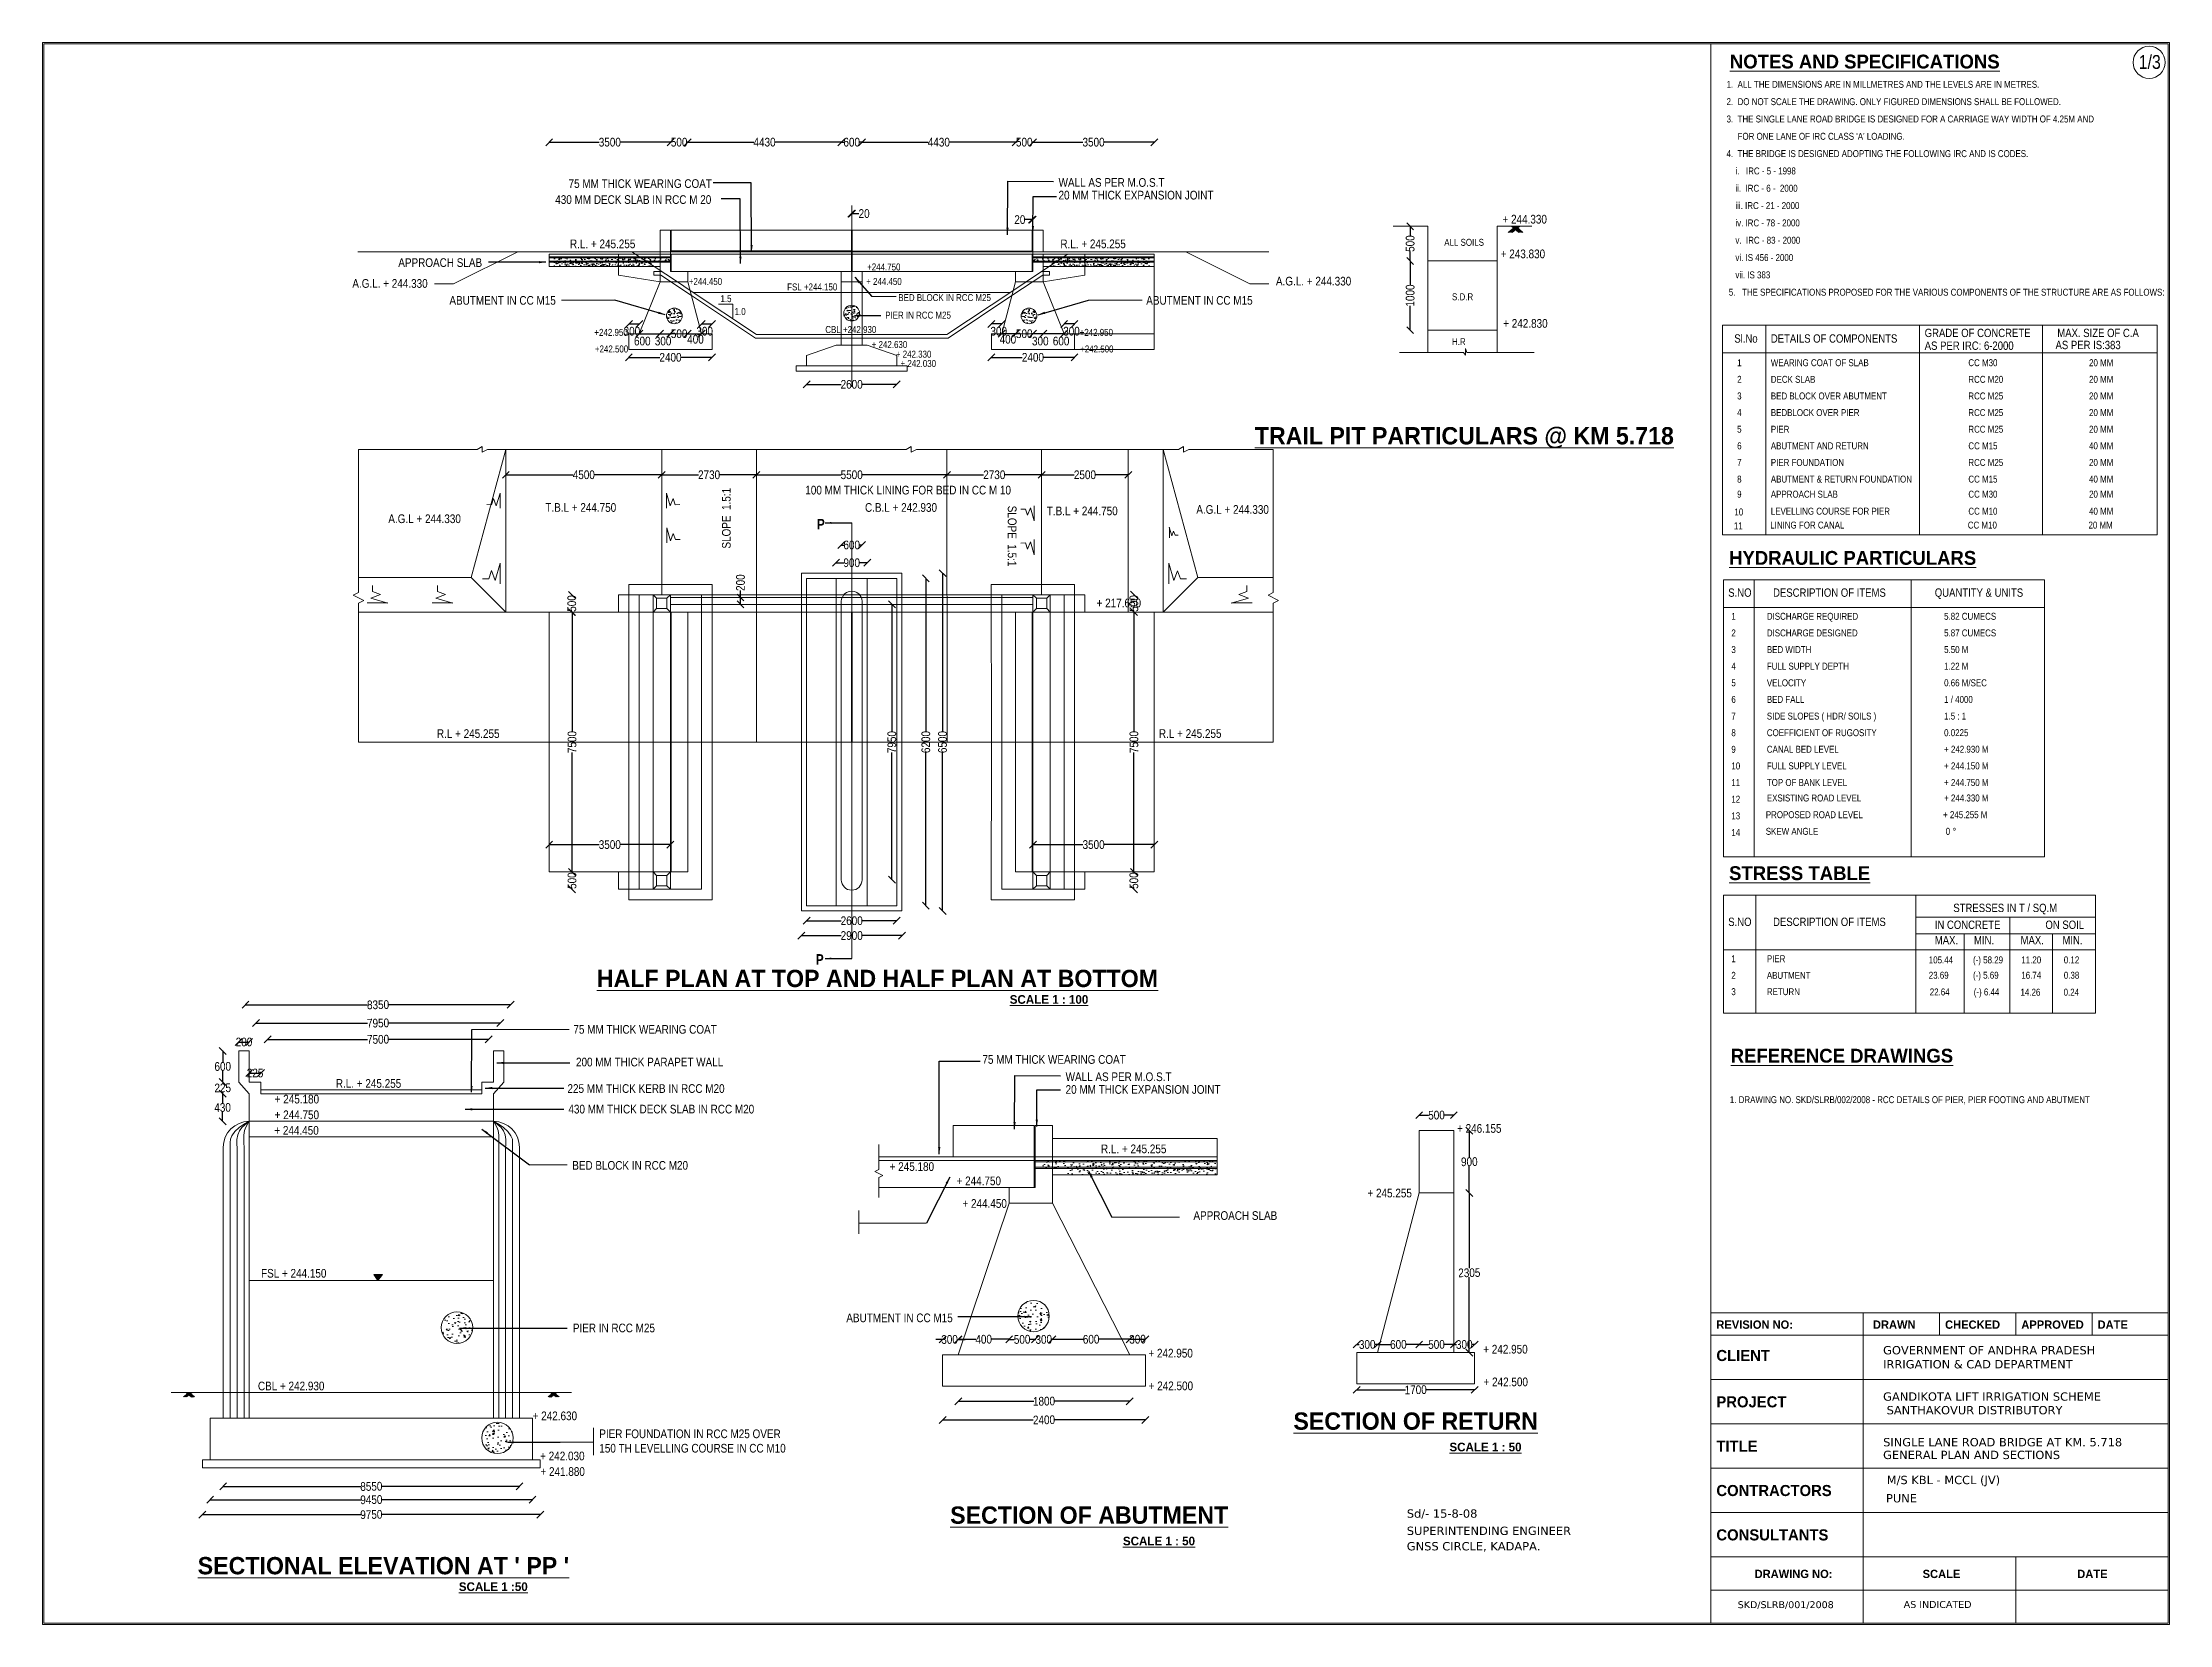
# Model space of a CAD drawing. Header units: millimetres. Extents: x 451477 to 512853, y -21633 to 24034.
import ezdxf
from ezdxf.enums import TextEntityAlignment as Align

# ---------------------------------------------------------------- set-up
doc = ezdxf.new("R2010")
doc.units = ezdxf.units.MM
doc.header["$LTSCALE"] = 300
doc.header["$MEASUREMENT"] = 0
doc.styles.add('ARIAL NARROW', font='ARIALN.TTF', dxfattribs={"height": 250})
doc.styles.add('CITYBLUEPR', font='cityb___.ttf')
doc.styles.add('VERDANA', font='verdana.ttf')
doc.dimstyles.get("Standard").update_dxf_attribs({"dimtxt": 200, "dimasz": 200, "dimexe": 0.18, "dimexo": 0.0625, "dimgap": 0.09, "dimtad": 0, "dimdec": 0, "dimzin": 0, "dimdsep": 46, "dimtxsty": 'ARIAL NARROW', "dimcen": 0.0851, "dimdle": 0.1, "dimse1": 1, "dimse2": 1, "dimadec": 0, "dimazin": 0, "dimtfac": 1, "dimtdec": 0, "dimtofl": 0, "dimtmove": 0, "dimatfit": 3, "dimfxl": 1, "dimtolj": 1, "dimtzin": 0, "dimarcsym": 0})
doc.dimstyles.new('STANDARD$0', dxfattribs={"dimscale": 88.888889, "dimtxt": 0.02, "dimasz": 0.02, "dimexe": 0.05, "dimexo": 0.1, "dimgap": 0.002, "dimtad": 2, "dimdec": 0, "dimzin": 1, "dimdsep": 46, "dimtxsty": 'Standard', "dimcen": 0.09, "dimadec": 0, "dimazin": 0, "dimtfac": 1, "dimtdec": 4, "dimtofl": 0, "dimtmove": 0, "dimatfit": 3, "dimfxl": 1, "dimtolj": 1, "dimtzin": 1, "dimarcsym": 0})
doc.dimstyles.new('STANDARD$7', dxfattribs={"dimtxt": 2, "dimasz": 2, "dimexe": 1.25, "dimexo": 0.625, "dimtad": 1, "dimdec": 0, "dimlfac": 0.5, "dimdsep": 46, "dimtxsty": 'ARIAL NARROW', "dimcen": 2.5, "dimdle": 0.1, "dimse1": 1, "dimse2": 1, "dimadec": 0, "dimazin": 0, "dimtfac": 1, "dimtdec": 0, "dimtmove": 0, "dimatfit": 3, "dimfxl": 1, "dimtolj": 1, "dimtzin": 0, "dimarcsym": 0})

msp = doc.modelspace()

# ---------------------------------------------------------------- texts
at = {"color": 0, "lineweight": 9}
for s, height, style, p in [('%%UNOTES AND SPECIFICATIONS', 400, 'CITYBLUEPR', (500167.1, 23283.8)), ('1/3', 400, 'ARIAL NARROW', (511965.6, 23272.4)), ('75 MM THICK WEARING COAT', 250, 'ARIAL NARROW', (466656.7, 19836.5)), ('WALL AS PER M.O.S.T', 250, 'ARIAL NARROW', (480796.5, 19869.2)), ('430 MM DECK SLAB IN RCC M 20', 250, 'ARIAL NARROW', (466272, 19374.8)), ('+ 244.330', 250, 'ARIAL NARROW', (493606.4, 18808.7)), ('R.L. + 245.255', 250, 'ARIAL NARROW', (466696.7, 18096.7)), ('R.L. + 245.255', 250, 'ARIAL NARROW', (480849.2, 18096.7)), ('+ 243.830', 250, 'ARIAL NARROW', (493555, 17806.6)), ('A.G.L. + 244.330', 250, 'ARIAL NARROW', (460416.6, 16953.6)), ('+ 244.450', 200, 'ARIAL NARROW', (475244.6, 17036.6)), ('A.G.L. + 244.330', 250, 'ARIAL NARROW', (487068.2, 17020.2)), ('+ 242.830', 250, 'ARIAL NARROW', (493626.9, 15800.3)), ('+ 242.630', 200, 'ARIAL NARROW', (475404.6, 15215.5)), ('Sl.No     ', 240, 'ARIAL NARROW', (500296.2, 15369.6)), ('DETAILS OF COMPONENTS', 240, 'ARIAL NARROW', (501349.7, 15369.6)), ('AS PER IRC: 6-2000', 240, 'ARIAL NARROW', (505789.9, 15162.1)), ('GRADE OF CONCRETE', 240, 'ARIAL NARROW', (505789.9, 15531)), ('AS PER IS:383', 240, 'ARIAL NARROW', (509565.1, 15182.5)), ('MAX. SIZE OF C.A', 240, 'ARIAL NARROW', (509616.5, 15531)), ('+ 242.330', 200, 'ARIAL NARROW', (476101.1, 14937.4)), ('+ 242.030', 200, 'ARIAL NARROW', (476235.4, 14668.4)), ('1', 200, 'ARIAL NARROW', (500378.1, 14690.8)), ('WEARING COAT OF SLAB', 200, 'ARIAL NARROW', (501349.7, 14690.8)), ('CC M30', 200, 'ARIAL NARROW', (507049.7, 14690.8)), ('20 MM', 200, 'ARIAL NARROW', (510532.8, 14690.8)), ('2', 200, 'ARIAL NARROW', (500378.1, 14210.8)), ('DECK SLAB', 200, 'ARIAL NARROW', (501349.7, 14210.8)), ('RCC M20', 200, 'ARIAL NARROW', (507049.7, 14210.8)), ('20 MM', 200, 'ARIAL NARROW', (510532.8, 14210.8)), ('3', 200, 'ARIAL NARROW', (500378.1, 13730.8)), ('BED BLOCK OVER ABUTMENT', 200, 'ARIAL NARROW', (501349.7, 13730.8)), ('RCC M25', 200, 'ARIAL NARROW', (507049.7, 13730.8)), ('20 MM', 200, 'ARIAL NARROW', (510532.8, 13730.8)), ('4', 200, 'ARIAL NARROW', (500378.1, 13250.8)), ('5', 200, 'ARIAL NARROW', (500378.1, 12770.8)), ('BEDBLOCK OVER PIER', 200, 'ARIAL NARROW', (501349.7, 13250.8)), ('PIER', 200, 'ARIAL NARROW', (501349.7, 12770.8)), ('RCC M25', 200, 'ARIAL NARROW', (507049.7, 13250.8)), ('RCC M25', 200, 'ARIAL NARROW', (507049.7, 12770.8)), ('20 MM', 200, 'ARIAL NARROW', (510532.8, 13250.8)), ('20 MM', 200, 'ARIAL NARROW', (510532.8, 12770.8)), ('6', 200, 'ARIAL NARROW', (500378.1, 12290.8)), ('ABUTMENT AND RETURN', 200, 'ARIAL NARROW', (501349.7, 12290.8)), ('CC M15', 200, 'ARIAL NARROW', (507049.7, 12290.8)), ('40 MM', 200, 'ARIAL NARROW', (510532.8, 12290.8)), ('7', 200, 'ARIAL NARROW', (500378.1, 11810.8)), ('PIER FOUNDATION', 200, 'ARIAL NARROW', (501349.7, 11810.8)), ('RCC M25', 200, 'ARIAL NARROW', (507049.7, 11810.8)), ('20 MM', 200, 'ARIAL NARROW', (510532.8, 11810.8)), ('100 MM THICK LINING FOR BED IN CC M 10', 250, 'ARIAL NARROW', (473488.2, 10988.3)), ('8', 200, 'ARIAL NARROW', (500378.1, 11330.8)), ('9', 200, 'ARIAL NARROW', (500378.1, 10895.7)), ('ABUTMENT & RETURN FOUNDATION', 200, 'ARIAL NARROW', (501349.7, 11330.8)), ('APPROACH SLAB', 200, 'ARIAL NARROW', (501349.7, 10895.7)), ('CC M15', 200, 'ARIAL NARROW', (507049.7, 11330.8)), ('CC M30', 200, 'ARIAL NARROW', (507049.7, 10895.7)), ('40 MM', 200, 'ARIAL NARROW', (510532.8, 11330.8)), ('20 MM', 200, 'ARIAL NARROW', (510532.8, 10895.7)), ('T.B.L + 244.750', 250, 'ARIAL NARROW', (465985.2, 10486.8)), ('C.B.L + 242.930', 250, 'ARIAL NARROW', (475210.7, 10486.8)), ('T.B.L + 244.750', 250, 'ARIAL NARROW', (480456.8, 10387.3)), ('10', 200, 'ARIAL NARROW', (500298.9, 10381.9)), ('LEVELLING COURSE FOR PIER', 200, 'ARIAL NARROW', (501349.7, 10404.5)), ('CC M10', 200, 'ARIAL NARROW', (507049.7, 10404.5)), ('40 MM', 200, 'ARIAL NARROW', (510532.8, 10404.5)), ('11', 200, 'ARIAL NARROW', (500282.9, 9981)), ('LINING FOR CANAL', 200, 'ARIAL NARROW', (501333.6, 10003.6)), ('CC M10', 200, 'ARIAL NARROW', (507033.6, 10003.6)), ('20 MM', 200, 'ARIAL NARROW', (510516.7, 10003.6)), ('%%UHYDRAULIC PARTICULARS', 400, 'CITYBLUEPR', (500144.6, 8956.6)), ('S.NO', 240, 'ARIAL NARROW', (500121.1, 8034.4)), ('DESCRIPTION OF ITEMS', 240, 'ARIAL NARROW', (501414.4, 8034.4)), ('QUANTITY & UNITS', 240, 'ARIAL NARROW', (506081.2, 8034.4)), ('1', 200, 'ARIAL NARROW', (500210.8, 7370.1)), ('DISCHARGE REQUIRED', 200, 'ARIAL NARROW', (501235, 7370.1)), ('5.82 CUMECS', 200, 'ARIAL NARROW', (506350.3, 7370.1)), ('2', 200, 'ARIAL NARROW', (500210.8, 6890.1)), ('DISCHARGE DESIGNED', 200, 'ARIAL NARROW', (501235, 6890.1)), ('5.87 CUMECS', 200, 'ARIAL NARROW', (506350.3, 6890.1)), ('3', 200, 'ARIAL NARROW', (500210.8, 6410.1)), ('BED WIDTH', 200, 'ARIAL NARROW', (501235, 6410.1)), ('5.50 M', 200, 'ARIAL NARROW', (506350.3, 6410.1)), ('4', 200, 'ARIAL NARROW', (500210.8, 5930.1)), ('5', 200, 'ARIAL NARROW', (500210.8, 5450.1)), ('VELOCITY', 200, 'ARIAL NARROW', (501235, 5450.1)), ('FULL SUPPLY DEPTH', 200, 'ARIAL NARROW', (501235, 5930.1)), ('0.66 M/SEC', 200, 'ARIAL NARROW', (506350.3, 5450.1)), ('1.22 M', 200, 'ARIAL NARROW', (506350.3, 5930.1)), ('6', 200, 'ARIAL NARROW', (500210.8, 4970.1)), ('BED FALL', 200, 'ARIAL NARROW', (501235, 4970.1)), ('1 / 4000', 200, 'ARIAL NARROW', (506350.3, 4970.1)), ('7', 200, 'ARIAL NARROW', (500210.8, 4490.1)), ('SIDE SLOPES ( HDR/ SOILS )', 200, 'ARIAL NARROW', (501235, 4490.1)), ('1.5 : 1', 200, 'ARIAL NARROW', (506350.3, 4490.1)), ('8', 200, 'ARIAL NARROW', (500210.8, 4010.1)), ('9', 200, 'ARIAL NARROW', (500210.8, 3530.1)), ('COEFFICIENT OF RUGOSITY', 200, 'ARIAL NARROW', (501235, 4010.1)), ('CANAL BED LEVEL', 200, 'ARIAL NARROW', (501235, 3532.7)), ('0.0225', 200, 'ARIAL NARROW', (506350.3, 4010.1)), ('+ 242.930 M  ', 200, 'ARIAL NARROW', (506350.1, 3532.7)), ('10', 200, 'ARIAL NARROW', (500210.8, 3050.1)), ('FULL SUPPLY LEVEL', 200, 'ARIAL NARROW', (501235, 3052.7)), ('+ 244.150 M  ', 200, 'ARIAL NARROW', (506350.1, 3052.7)), ('11', 200, 'ARIAL NARROW', (500210.8, 2570.1)), ('TOP OF BANK LEVEL', 200, 'ARIAL NARROW', (501235, 2572.7)), ('+ 244.750 M   ', 200, 'ARIAL NARROW', (506350.1, 2572.7)), ('12', 200, 'ARIAL NARROW', (500210.8, 2090.1)), ('PROPOSED ROAD LEVEL', 200, 'ARIAL NARROW', (501204.8, 1642.9)), ('EXSISTING ROAD LEVEL', 200, 'ARIAL NARROW', (501235, 2125.5)), ('+ 245.255 M', 200, 'ARIAL NARROW', (506320.1, 1642.9)), ('+ 244.330 M', 200, 'ARIAL NARROW', (506350.3, 2125.5)), ('13', 200, 'ARIAL NARROW', (500210.8, 1610.1)), ('14', 200, 'ARIAL NARROW', (500210.8, 1130.1)), ('SKEW ANGLE', 200, 'ARIAL NARROW', (501204.8, 1162.9)), ('0 %%D', 200, 'ARIAL NARROW', (506396.4, 1162.9)), ('%%USTRESS TABLE', 400, 'CITYBLUEPR', (500144.6, -144.8)), ('S.NO', 240, 'ARIAL NARROW', (500121.1, -1469.2)), ('DESCRIPTION OF ITEMS', 240, 'ARIAL NARROW', (501414.4, -1469.2)), ('       STRESSES IN T / SQ.M', 240, 'ARIAL NARROW', (506081.2, -1067)), ('MAX.      MIN.          MAX.       MIN.', 240, 'ARIAL NARROW', (506081.2, -1998.5)), ('IN CONCRETE                 ON SOIL', 240, 'ARIAL NARROW', (506081.2, -1553.9)), ('1', 200, 'ARIAL NARROW', (500210.8, -2514.6)), ('PIER', 200, 'ARIAL NARROW', (501235, -2514.6)), ('105.44', 200, 'ARIAL NARROW', (505907.4, -2548.6)), ('(-) 58.29', 200, 'ARIAL NARROW', (507184.9, -2548.6)), ('11.20', 200, 'ARIAL NARROW', (508577.9, -2548.6)), ('0.12', 200, 'ARIAL NARROW', (509804.4, -2548.6)), ('2', 200, 'ARIAL NARROW', (500210.8, -2994.6)), ('ABUTMENT', 200, 'ARIAL NARROW', (501235, -2994.6)), ('23.69', 200, 'ARIAL NARROW', (505907.4, -2991.2)), ('(-) 5.69', 200, 'ARIAL NARROW', (507184.9, -2991.2)), ('16.74', 200, 'ARIAL NARROW', (508577.9, -2991.2)), ('0.38', 200, 'ARIAL NARROW', (509804.4, -2991.2)), ('3', 200, 'ARIAL NARROW', (500210.8, -3466)), ('RETURN', 200, 'ARIAL NARROW', (501235, -3466)), ('22.64', 200, 'ARIAL NARROW', (505935.8, -3473.9)), ('(-) 6.44', 200, 'ARIAL NARROW', (507205.5, -3473.9)), ('14.26', 200, 'ARIAL NARROW', (508554.6, -3481.7)), ('0.24', 200, 'ARIAL NARROW', (509798.2, -3481.7)), ('75 MM THICK WEARING COAT', 250, 'ARIAL NARROW', (466795.7, -4578.9)), ('75 MM THICK WEARING COAT', 250, 'ARIAL NARROW', (478598, -5447.7)), ('%%UREFERENCE DRAWINGS', 400, 'CITYBLUEPR', (500191.3, -5413.8)), ('R.L. + 245.255', 250, 'ARIAL NARROW', (459940.4, -6139.8)), ('WALL AS PER M.O.S.T', 250, 'ARIAL NARROW', (480999.9, -5947.2)), ('+ 245.180', 250, 'ARIAL NARROW', (458175.2, -6591.6)), ('1. DRAWING NO. SKD/SLRB/002/2008 - RCC DETAILS OF PIER, PIER FOOTING AND ABUTMENT', 200, 'ARIAL NARROW', (500166.6, -6582.9)), ('+ 244.450', 250, 'ARIAL NARROW', (458165.7, -7493.6)), ('+ 244.750', 250, 'ARIAL NARROW', (458174.1, -7044.9)), ('+ 246.155', 250, 'ARIAL NARROW', (492295.7, -7438.3)), ('R.L. + 245.255', 250, 'ARIAL NARROW', (482021, -8028.9)), ('+ 245.180', 250, 'ARIAL NARROW', (475921.7, -8540.5)), ('+ 244.750', 250, 'ARIAL NARROW', (477852.5, -8952.8)), ('+ 245.255', 250, 'ARIAL NARROW', (489709.7, -9303.8)), ('+ 244.450', 250, 'ARIAL NARROW', (478022.3, -9605.1)), ('FSL + 244.150', 250, 'ARIAL NARROW', (457781.9, -11620)), ('REVISION NO:', 240, 'CITYBLUEPR', (499778.5, -13096.8)), ('DRAWN', 240, 'CITYBLUEPR', (504296.2, -13096.8)), ('CHECKED', 240, 'CITYBLUEPR', (506378.5, -13096.8)), ('APPROVED', 240, 'CITYBLUEPR', (508578.5, -13096.8)), ('DATE', 240, 'CITYBLUEPR', (510778.5, -13096.8)), ('+ 242.950', 250, 'ARIAL NARROW', (483388.7, -13925.8)), ('+ 242.950', 250, 'ARIAL NARROW', (493051.2, -13811.3)), ('CLIENT', 320, 'CITYBLUEPR', (499778.5, -14028.5)), ('GOVERNMENT OF ANDHRA PRADESH', 240, 'VERDANA', (504590.1, -13835.3)), ('IRRIGATION & CAD DEPARTMENT', 240, 'VERDANA', (504590.1, -14239.8)), ('CBL + 242.930', 250, 'ARIAL NARROW', (457692.6, -14873.1)), ('+ 242.500', 250, 'ARIAL NARROW', (483396.1, -14869.7)), ('+ 242.500', 250, 'ARIAL NARROW', (493058.6, -14755.2)), ('PROJECT', 320, 'CITYBLUEPR', (499778.5, -15366)), ('GANDIKOTA LIFT IRRIGATION SCHEME', 240, 'VERDANA', (504590.1, -15172.8)), ('SANTHAKOVUR DISTRIBUTORY ', 240, 'VERDANA', (504691.9, -15565.8)), ('+ 242.630', 250, 'ARIAL NARROW', (465620, -15735.5)), ('TITLE', 320, 'CITYBLUEPR', (499778.5, -16646)), ('SINGLE LANE ROAD BRIDGE AT KM. 5.718', 240, 'VERDANA', (504590.1, -16490.1)), ('+ 242.030', 250, 'ARIAL NARROW', (465836.6, -16894)), ('+ 241.880', 250, 'ARIAL NARROW', (465845.2, -17343.2)), ('GENERAL PLAN AND SECTIONS', 240, 'VERDANA', (504590.1, -16857.3)), ('CONTRACTORS', 320, 'CITYBLUEPR', (499778.5, -17926)), ('M/S KBL - MCCL (JV)', 240, 'VERDANA', (504694.3, -17581.3)), ('Sd/- 15-8-08', 240, 'VERDANA', (490845.1, -18550.3)), ('PUNE', 240, 'VERDANA', (504673.3, -18108.9)), ('SUPERINTENDING ENGINEER', 240, 'VERDANA', (490845.1, -19048.3)), ('CONSULTANTS', 320, 'CITYBLUEPR', (499778.5, -19206)), ('GNSS CIRCLE, KADAPA.', 240, 'VERDANA', (490845.1, -19493.8)), ('DRAWING NO:', 240, 'CITYBLUEPR', (500881.5, -20293.1)), ('SCALE', 240, 'CITYBLUEPR', (505729.9, -20293.1)), ('DATE', 240, 'CITYBLUEPR', (510192.2, -20293.1)), ('SKD/SLRB/001/2008', 200, 'VERDANA', (500394.3, -21161.3)), ('AS INDICATED', 200, 'VERDANA', (505183.3, -21155))]:
    msp.add_text(s, height=height, dxfattribs=dict(at, style=style)).set_placement(p)
at = {"color": 0, "lineweight": 9, "style": 'CITYBLUEPR'}
for s, height, p in [('%%UTRAIL PIT PARTICULARS @ KM 5.718', 500, (492505.8, 12431.8)), ('%%uHALF PLAN AT TOP AND HALF PLAN AT BOTTOM', 500, (475569.6, -3233.4)), ('%%uSCALE 1 : 100', 250, (480520.6, -3715.5)), ('%%USECTION OF RETURN', 500, (491102, -16011.5)), ('%%USCALE 1 : 50', 250, (493115.8, -16634.8)), ('%%uSECTION OF ABUTMENT', 500, (481680, -18725.5)), ('%%USCALE 1 : 50', 250, (483693.8, -19348.8)), ("%%uSECTIONAL ELEVATION AT ' PP '", 500, (461313.8, -20185.2)), ('%%USCALE 1 :50', 250, (464484.2, -20666.1))]:
    msp.add_text(s, height=height, dxfattribs=at).set_placement(p, align=Align.CENTER)
at = {"color": 0, "lineweight": 9, "style": 'ARIAL NARROW'}
for s, p in [('A.G.L + 244.330', (484771.1, 10429.1)), ('A.G.L + 244.330', (461455.1, 10161.6)), ('+ 217.650', (481894.2, 7730)), ('R.L + 245.255', (462857.3, 3959.3)), ('R.L + 245.255', (483690.6, 3961.1))]:
    msp.add_text(s, height=250, rotation=360, dxfattribs=at).set_placement(p)
at = {"color": 0, "lineweight": 9, "insert": (500072.4, 22926.7), "char_height": 200, "width": 15776.667, "attachment_point": 1, "line_spacing_factor": 1.5, "style": 'CITYBLUEPR'}
msp.add_mtext("{\\fArial Narrow|b0|i0|c0|p34;1.  ALL THE DIMENSIONS ARE IN MILLMETRES AND THE LEVELS ARE IN METRES.\\P2.  DO NOT SCALE THE DRAWING. ONLY FIGURED DIMENSIONS SHALL BE FOLLOWED.\\P3.  THE SINGLE LANE ROAD BRIDGE IS DESIGNED FOR A CARRIAGE WAY WIDTH OF 4.25M AND\\P     FOR ONE LANE OF IRC CLASS 'A' LOADING.\\P4.  THE BRIDGE IS DESIGNED ADOPTING THE FOLLOWING IRC AND IS CODES.\\P    i.   IRC - 5 - 1998\\P    ii.  IRC - 6 -  2000\\P    iii. IRC - 21 - 2000\\P    iv. IRC - 78 - 2000\\P    v.  IRC - 83 - 2000\\P    vi. IS 456 - 2000\\P    vii. IS 383\\P 5.   THE SPECIFICATIONS PROPOSED FOR THE VARIOUS COMPONENTS OF THE STRUCTURE ARE AS FOLLOWS:}", dxfattribs=at)
at = {"color": 0, "lineweight": 9, "style": 'ARIAL NARROW'}
for s, insert, char_height, attachment_point in [('20 MM THICK EXPANSION JOINT', (480795.5, 19626.1), 250, 4), ('APPROACH SLAB', (461742.8, 17678.9), 250, 4), ('\\PALL SOILS', (491925.5, 18431), 200, 4), ('ABUTMENT IN CC M15', (466288.4, 16588.4), 250, 6), ('BED BLOCK IN RCC M25', (476171.1, 16668.6), 200, 4), ('ABUTMENT IN CC M15', (486396.1, 16588.4), 250, 6), ('S.D.R', (492150, 16692.1), 200, 4), ('PIER IN RCC M25', (475793.5, 16162.1), 200, 4), ('CBL +242.930', (474065.2, 15746.7), 200, 4), ('H.R', (492150, 15398.1), 200, 4), ('{\\fArial Narrow|b1|i0|c0|p34;P}', (473819.6, 10133.1), 300, 4), ('{\\fArial Narrow|b1|i0|c0|p34;P}', (473788.1, -2432.7), 300, 4), ('200 MM THICK PARAPET WALL', (466871, -5399.2), 250, 4), ('225 MM THICK KERB IN RCC M20', (466624.5, -6164), 250, 4), ('20 MM THICK EXPANSION JOINT', (480998.9, -6190.3), 250, 4), ('430 MM THICK DECK SLAB IN RCC M20', (466651.5, -6757.1), 250, 4), ('BED BLOCK IN RCC M20', (466762.4, -8381.8), 250, 4), ('APPROACH SLAB', (484688.6, -9830.7), 250, 4), ('ABUTMENT IN CC M15', (474671.3, -12783.5), 250, 4), ('PIER IN RCC M25', (466779, -13074.8), 250, 4), ('PIER FOUNDATION IN RCC M25 OVER \\P150 TH LEVELLING COURSE IN CC M10', (467543.3, -16338.6), 250, 4)]:
    msp.add_mtext(s, dxfattribs=dict(at, insert=insert, char_height=char_height, attachment_point=attachment_point))
at = {"color": 0, "lineweight": 9, "char_height": 200, "width": 2930.825, "attachment_point": 1, "style": 'ARIAL NARROW'}
for s, insert in [(' +244.450', (470062.3, 17235.9)), (' +244.750', (475208.3, 17654.4)), ('1.5', (471040.2, 16740.3)), ('FSL +244.150', (472964.8, 17077.5)), ('1.0', (471447.2, 16367.8)), (' +242.950', (467338.3, 15766.4)), (' +242.950', (481341.6, 15766.4)), (' +242.500', (467352.3, 15287.4)), (' +242.500', (481355.6, 15287.4))]:
    msp.add_mtext(s, dxfattribs=dict(at, insert=insert))
at = {"color": 0, "lineweight": 9, "char_height": 250, "attachment_point": 4, "style": 'ARIAL NARROW'}
for insert, rotation in [((471211, 9425.6), 90), ((479455.3, 10662.6), 270)]:
    msp.add_mtext('SLOPE  1.5:1', dxfattribs=dict(at, insert=insert, rotation=rotation))

# ---------------------------------------------------------------- blocks, each defined once
blk = doc.blocks.new('_Oblique')
at = {"color": 0, "linetype": 'ByBlock', "lineweight": -2}
blk.add_line((-0.5, -0.5), (0.5, 0.5), dxfattribs=at)
blk = doc.blocks.new('*D2')
at = {"color": 0, "lineweight": -2, "transparency": 16777216}
for p, q in [((474816, 19095), (474836, 19095)), ((474836, 19095), (475036, 19095))]:
    blk.add_line(p, q, dxfattribs=at)
at = {"layer": 'Defpoints', "color": 0, "lineweight": 9, "transparency": 16777216}
for p in [(474836, 19095), (474817, 18616), (474836, 18766)]:
    blk.add_point(p, dxfattribs=at)
at = {"color": 0, "lineweight": -2, "transparency": 16777216, "xscale": 200, "yscale": 200, "zscale": 200, "rotation": 180}
blk.add_blockref('_Oblique', (474817, 19095), dxfattribs=at)
at = {"color": 0, "lineweight": -2, "transparency": 16777216, "xscale": 200, "yscale": 200, "zscale": 200}
blk.add_blockref('_Oblique', (474836, 19095), dxfattribs=at)
at = {"color": 0, "lineweight": 9, "transparency": 16777216, "insert": (475185, 19095), "char_height": 250, "attachment_point": 5, "style": 'ARIAL NARROW'}
blk.add_mtext('\\A1;20', dxfattribs=at)
blk = doc.blocks.new('*D3')
at = {"color": 0, "lineweight": -2, "transparency": 16777216}
for p, q in [((473526, 14165), (474519, 14165)), ((476127, 14165), (475134, 14165))]:
    blk.add_line(p, q, dxfattribs=at)
at = {"layer": 'Defpoints', "color": 0, "lineweight": 9, "transparency": 16777216}
for p in [(473526, 14701), (476126, 14701), (476126, 14165)]:
    blk.add_point(p, dxfattribs=at)
at = {"color": 0, "lineweight": -2, "transparency": 16777216, "xscale": 200, "yscale": 200, "zscale": 200, "rotation": 180}
blk.add_blockref('_Oblique', (473526, 14165), dxfattribs=at)
at = {"color": 0, "lineweight": -2, "transparency": 16777216, "xscale": 200, "yscale": 200, "zscale": 200}
blk.add_blockref('_Oblique', (476126, 14165), dxfattribs=at)
at = {"color": 0, "lineweight": 9, "transparency": 16777216, "insert": (474826, 14165), "char_height": 250, "attachment_point": 5, "style": 'ARIAL NARROW'}
blk.add_mtext('\\A1;2600', dxfattribs=at)
blk = doc.blocks.new('*D5')
at = {"color": 0, "lineweight": -2, "transparency": 16777216}
for p, q in [((474526, 21156), (474600, 21156)), ((475126, 21156), (475053, 21156))]:
    blk.add_line(p, q, dxfattribs=at)
at = {"layer": 'Defpoints', "color": 0, "lineweight": 9, "transparency": 16777216}
for p in [(475126, 21156), (474526, 16245), (475126, 16245)]:
    blk.add_point(p, dxfattribs=at)
at = {"color": 0, "lineweight": -2, "transparency": 16777216, "xscale": 200, "yscale": 200, "zscale": 200, "rotation": 180}
blk.add_blockref('_Oblique', (474526, 21156), dxfattribs=at)
at = {"color": 0, "lineweight": -2, "transparency": 16777216, "xscale": 200, "yscale": 200, "zscale": 200}
blk.add_blockref('_Oblique', (475126, 21156), dxfattribs=at)
at = {"color": 0, "lineweight": 9, "transparency": 16777216, "insert": (474826, 21156), "char_height": 250, "attachment_point": 5, "style": 'ARIAL NARROW'}
blk.add_mtext('\\A1;600', dxfattribs=at)
blk = doc.blocks.new('*D10')
at = {"color": 0, "lineweight": -2, "transparency": 16777216}
for p, q in [((470096, 21156), (472002, 21156)), ((474527, 21156), (472621, 21156))]:
    blk.add_line(p, q, dxfattribs=at)
at = {"layer": 'Defpoints', "color": 0, "lineweight": 9, "transparency": 16777216}
for p in [(470097, 21156), (470097, 17271), (474526, 17421)]:
    blk.add_point(p, dxfattribs=at)
at = {"color": 0, "lineweight": -2, "transparency": 16777216, "xscale": 200, "yscale": 200, "zscale": 200, "rotation": 180}
blk.add_blockref('_Oblique', (470097, 21156), dxfattribs=at)
at = {"color": 0, "lineweight": -2, "transparency": 16777216, "xscale": 200, "yscale": 200, "zscale": 200}
blk.add_blockref('_Oblique', (474526, 21156), dxfattribs=at)
at = {"color": 0, "lineweight": 9, "transparency": 16777216, "insert": (472312, 21156), "char_height": 250, "attachment_point": 5, "style": 'ARIAL NARROW'}
blk.add_mtext('\\A1;4430', dxfattribs=at)
blk = doc.blocks.new('*D4')
at = {"color": 0, "lineweight": -2, "transparency": 16777216}
for p, q in [((480027, 18920), (479827, 18920)), ((480047, 18920), (480027, 18920))]:
    blk.add_line(p, q, dxfattribs=at)
at = {"layer": 'Defpoints', "color": 0, "lineweight": 9, "transparency": 16777216}
for p in [(480027, 18441), (480047, 18920), (480047, 18591)]:
    blk.add_point(p, dxfattribs=at)
at = {"color": 0, "lineweight": -2, "transparency": 16777216, "xscale": 200, "yscale": 200, "zscale": 200, "rotation": 180}
blk.add_blockref('_Oblique', (480027, 18920), dxfattribs=at)
at = {"color": 0, "lineweight": -2, "transparency": 16777216, "xscale": 200, "yscale": 200, "zscale": 200}
blk.add_blockref('_Oblique', (480047, 18920), dxfattribs=at)
at = {"color": 0, "lineweight": 9, "transparency": 16777216, "insert": (479678, 18920), "char_height": 250, "attachment_point": 5, "style": 'ARIAL NARROW'}
blk.add_mtext('\\A1;20', dxfattribs=at)
blk = doc.blocks.new('*D11')
at = {"color": 0, "lineweight": -2, "transparency": 16777216}
for p, q in [((469596, 21156), (469620, 21156)), ((470097, 21156), (470073, 21156))]:
    blk.add_line(p, q, dxfattribs=at)
at = {"layer": 'Defpoints', "color": 0, "lineweight": 9, "transparency": 16777216}
for p in [(469597, 21156), (469597, 16540), (470097, 16540)]:
    blk.add_point(p, dxfattribs=at)
at = {"color": 0, "lineweight": -2, "transparency": 16777216, "xscale": 200, "yscale": 200, "zscale": 200, "rotation": 180}
blk.add_blockref('_Oblique', (469597, 21156), dxfattribs=at)
at = {"color": 0, "lineweight": -2, "transparency": 16777216, "xscale": 200, "yscale": 200, "zscale": 200}
blk.add_blockref('_Oblique', (470097, 21156), dxfattribs=at)
at = {"color": 0, "lineweight": 9, "transparency": 16777216, "insert": (469847, 21156), "char_height": 250, "attachment_point": 5, "style": 'ARIAL NARROW'}
blk.add_mtext('\\A1;500', dxfattribs=at)
blk = doc.blocks.new('*D6')
at = {"color": 0, "lineweight": -2, "transparency": 16777216}
for p, q in [((475126, 21156), (477032, 21156)), ((479557, 21156), (477651, 21156))]:
    blk.add_line(p, q, dxfattribs=at)
at = {"layer": 'Defpoints', "color": 0, "lineweight": 9, "transparency": 16777216}
for p in [(479556, 21156), (475126, 17421), (479556, 17271)]:
    blk.add_point(p, dxfattribs=at)
at = {"color": 0, "lineweight": -2, "transparency": 16777216, "xscale": 200, "yscale": 200, "zscale": 200, "rotation": 180}
blk.add_blockref('_Oblique', (475126, 21156), dxfattribs=at)
at = {"color": 0, "lineweight": -2, "transparency": 16777216, "xscale": 200, "yscale": 200, "zscale": 200}
blk.add_blockref('_Oblique', (479556, 21156), dxfattribs=at)
at = {"color": 0, "lineweight": 9, "transparency": 16777216, "insert": (477341, 21156), "char_height": 250, "attachment_point": 5, "style": 'ARIAL NARROW'}
blk.add_mtext('\\A1;4430', dxfattribs=at)
blk = doc.blocks.new('*D7')
at = {"color": 0, "lineweight": -2, "transparency": 16777216}
for p, q in [((479556, 21156), (479580, 21156)), ((480057, 21156), (480033, 21156))]:
    blk.add_line(p, q, dxfattribs=at)
at = {"layer": 'Defpoints', "color": 0, "lineweight": 9, "transparency": 16777216}
for p in [(480056, 21156), (479556, 16540), (480056, 16540)]:
    blk.add_point(p, dxfattribs=at)
at = {"color": 0, "lineweight": -2, "transparency": 16777216, "xscale": 200, "yscale": 200, "zscale": 200, "rotation": 180}
blk.add_blockref('_Oblique', (479556, 21156), dxfattribs=at)
at = {"color": 0, "lineweight": -2, "transparency": 16777216, "xscale": 200, "yscale": 200, "zscale": 200}
blk.add_blockref('_Oblique', (480056, 21156), dxfattribs=at)
at = {"color": 0, "lineweight": 9, "transparency": 16777216, "insert": (479806, 21156), "char_height": 250, "attachment_point": 5, "style": 'ARIAL NARROW'}
blk.add_mtext('\\A1;500', dxfattribs=at)
blk = doc.blocks.new('*D8')
at = {"color": 0, "lineweight": -2, "transparency": 16777216}
for p, q in [((480056, 21156), (481501, 21156)), ((483557, 21156), (482112, 21156))]:
    blk.add_line(p, q, dxfattribs=at)
at = {"layer": 'Defpoints', "color": 0, "lineweight": 9, "transparency": 16777216}
for p in [(483556, 21156), (480056, 17610), (483556, 17160)]:
    blk.add_point(p, dxfattribs=at)
at = {"color": 0, "lineweight": -2, "transparency": 16777216, "xscale": 200, "yscale": 200, "zscale": 200, "rotation": 180}
blk.add_blockref('_Oblique', (480056, 21156), dxfattribs=at)
at = {"color": 0, "lineweight": -2, "transparency": 16777216, "xscale": 200, "yscale": 200, "zscale": 200}
blk.add_blockref('_Oblique', (483556, 21156), dxfattribs=at)
at = {"color": 0, "lineweight": 9, "transparency": 16777216, "insert": (481806, 21156), "char_height": 250, "attachment_point": 5, "style": 'ARIAL NARROW'}
blk.add_mtext('\\A1;3500', dxfattribs=at)
blk = doc.blocks.new('*D9')
at = {"color": 0, "lineweight": -2, "transparency": 16777216}
for p, q in [((474526, 21156), (474600, 21156)), ((475127, 21156), (475053, 21156))]:
    blk.add_line(p, q, dxfattribs=at)
at = {"layer": 'Defpoints', "color": 0, "lineweight": 9, "transparency": 16777216}
for p in [(474527, 21156), (474527, 16245), (475126, 16245)]:
    blk.add_point(p, dxfattribs=at)
at = {"color": 0, "lineweight": -2, "transparency": 16777216, "xscale": 200, "yscale": 200, "zscale": 200, "rotation": 180}
blk.add_blockref('_Oblique', (474527, 21156), dxfattribs=at)
at = {"color": 0, "lineweight": -2, "transparency": 16777216, "xscale": 200, "yscale": 200, "zscale": 200}
blk.add_blockref('_Oblique', (475126, 21156), dxfattribs=at)
at = {"color": 0, "lineweight": 9, "transparency": 16777216, "insert": (474827, 21156), "char_height": 250, "attachment_point": 5, "style": 'ARIAL NARROW'}
blk.add_mtext('\\A1;600', dxfattribs=at)
blk = doc.blocks.new('*D16')
at = {"color": 0, "lineweight": -2, "transparency": 16777216}
blk.add_line((470097, 15626), (470497, 15626), dxfattribs=at)
at = {"layer": 'Defpoints', "color": 0, "lineweight": 9, "transparency": 16777216}
for p in [(470097, 15626), (470497, 15626), (470497, 15626)]:
    blk.add_point(p, dxfattribs=at)
at = {"color": 0, "lineweight": -2, "transparency": 16777216, "xscale": 200, "yscale": 200, "zscale": 200, "rotation": 180}
blk.add_blockref('_Oblique', (470097, 15626), dxfattribs=at)
at = {"color": 0, "lineweight": -2, "transparency": 16777216, "xscale": 200, "yscale": 200, "zscale": 200}
blk.add_blockref('_Oblique', (470497, 15626), dxfattribs=at)
at = {"color": 0, "lineweight": 9, "transparency": 16777216, "insert": (470319, 15466), "char_height": 250, "attachment_point": 5, "style": 'ARIAL NARROW'}
blk.add_mtext('\\A1;400', dxfattribs=at)
blk = doc.blocks.new('*D12')
at = {"color": 0, "lineweight": -2, "transparency": 16777216}
for p, q in [((466096, 21156), (467541, 21156)), ((469597, 21156), (468152, 21156))]:
    blk.add_line(p, q, dxfattribs=at)
at = {"layer": 'Defpoints', "color": 0, "lineweight": 9, "transparency": 16777216}
for p in [(466097, 21156), (469597, 17610), (466097, 17160)]:
    blk.add_point(p, dxfattribs=at)
at = {"color": 0, "lineweight": -2, "transparency": 16777216, "xscale": 200, "yscale": 200, "zscale": 200, "rotation": 180}
blk.add_blockref('_Oblique', (466097, 21156), dxfattribs=at)
at = {"color": 0, "lineweight": -2, "transparency": 16777216, "xscale": 200, "yscale": 200, "zscale": 200}
blk.add_blockref('_Oblique', (469597, 21156), dxfattribs=at)
at = {"color": 0, "lineweight": 9, "transparency": 16777216, "insert": (467847, 21156), "char_height": 250, "attachment_point": 5, "style": 'ARIAL NARROW'}
blk.add_mtext('\\A1;3500', dxfattribs=at)
blk = doc.blocks.new('*D14')
at = {"color": 0, "lineweight": -2, "transparency": 16777216}
for p, q in [((468396, 14945), (469289, 14945)), ((470797, 14945), (469904, 14945))]:
    blk.add_line(p, q, dxfattribs=at)
at = {"layer": 'Defpoints', "color": 0, "lineweight": 9, "transparency": 16777216}
for p in [(468396, 15245), (470797, 15245), (470797, 14945)]:
    blk.add_point(p, dxfattribs=at)
at = {"color": 0, "lineweight": -2, "transparency": 16777216, "xscale": 200, "yscale": 200, "zscale": 200, "rotation": 180}
blk.add_blockref('_Oblique', (468396, 14945), dxfattribs=at)
at = {"color": 0, "lineweight": -2, "transparency": 16777216, "xscale": 200, "yscale": 200, "zscale": 200}
blk.add_blockref('_Oblique', (470797, 14945), dxfattribs=at)
at = {"color": 0, "lineweight": 9, "transparency": 16777216, "insert": (469597, 14945), "char_height": 250, "attachment_point": 5, "style": 'ARIAL NARROW'}
blk.add_mtext('\\A1;2400', dxfattribs=at)
blk = doc.blocks.new('*D13')
at = {"color": 0, "lineweight": -2, "transparency": 16777216}
for p, q in [((469596, 15626), (469620, 15626)), ((470097, 15626), (470073, 15626))]:
    blk.add_line(p, q, dxfattribs=at)
at = {"layer": 'Defpoints', "color": 0, "lineweight": 9, "transparency": 16777216}
for p in [(469597, 15626), (470097, 15626), (470097, 15626)]:
    blk.add_point(p, dxfattribs=at)
at = {"color": 0, "lineweight": -2, "transparency": 16777216, "xscale": 200, "yscale": 200, "zscale": 200, "rotation": 180}
blk.add_blockref('_Oblique', (469597, 15626), dxfattribs=at)
at = {"color": 0, "lineweight": -2, "transparency": 16777216, "xscale": 200, "yscale": 200, "zscale": 200}
blk.add_blockref('_Oblique', (470097, 15626), dxfattribs=at)
at = {"color": 0, "lineweight": 9, "transparency": 16777216, "insert": (469847, 15626), "char_height": 250, "attachment_point": 5, "style": 'ARIAL NARROW'}
blk.add_mtext('\\A1;500', dxfattribs=at)
blk = doc.blocks.new('*D15')
at = {"color": 0, "lineweight": -2, "transparency": 16777216}
blk.add_line((469296, 15626), (469596, 15626), dxfattribs=at)
at = {"layer": 'Defpoints', "color": 0, "lineweight": 9, "transparency": 16777216}
for p in [(469297, 15626), (469596, 15626), (469596, 15626)]:
    blk.add_point(p, dxfattribs=at)
at = {"color": 0, "lineweight": -2, "transparency": 16777216, "xscale": 200, "yscale": 200, "zscale": 200, "rotation": 180}
blk.add_blockref('_Oblique', (469297, 15626), dxfattribs=at)
at = {"color": 0, "lineweight": -2, "transparency": 16777216, "xscale": 200, "yscale": 200, "zscale": 200}
blk.add_blockref('_Oblique', (469596, 15626), dxfattribs=at)
at = {"color": 0, "lineweight": 9, "transparency": 16777216, "insert": (469384, 15414), "char_height": 250, "attachment_point": 5, "style": 'ARIAL NARROW'}
blk.add_mtext('\\A1;300', dxfattribs=at)
blk = doc.blocks.new('*D17')
at = {"color": 0, "lineweight": -2, "transparency": 16777216}
blk.add_line((468696, 15626), (469296, 15626), dxfattribs=at)
at = {"layer": 'Defpoints', "color": 0, "lineweight": 9, "transparency": 16777216}
for p in [(468697, 15626), (469296, 15626), (469296, 15626)]:
    blk.add_point(p, dxfattribs=at)
at = {"color": 0, "lineweight": -2, "transparency": 16777216, "xscale": 200, "yscale": 200, "zscale": 200, "rotation": 180}
blk.add_blockref('_Oblique', (468697, 15626), dxfattribs=at)
at = {"color": 0, "lineweight": -2, "transparency": 16777216, "xscale": 200, "yscale": 200, "zscale": 200}
blk.add_blockref('_Oblique', (469296, 15626), dxfattribs=at)
at = {"color": 0, "lineweight": 9, "transparency": 16777216, "insert": (468784, 15414), "char_height": 250, "attachment_point": 5, "style": 'ARIAL NARROW'}
blk.add_mtext('\\A1;600', dxfattribs=at)
blk = doc.blocks.new('*D18')
at = {"color": 0, "lineweight": -2, "transparency": 16777216}
blk.add_line((468396, 15910), (468697, 15910), dxfattribs=at)
at = {"layer": 'Defpoints', "color": 0, "lineweight": 9, "transparency": 16777216}
for p in [(468397, 15910), (468696, 15910), (468696, 15910)]:
    blk.add_point(p, dxfattribs=at)
at = {"color": 0, "lineweight": -2, "transparency": 16777216, "xscale": 200, "yscale": 200, "zscale": 200, "rotation": 180}
blk.add_blockref('_Oblique', (468397, 15910), dxfattribs=at)
at = {"color": 0, "lineweight": -2, "transparency": 16777216, "xscale": 200, "yscale": 200, "zscale": 200}
blk.add_blockref('_Oblique', (468696, 15910), dxfattribs=at)
at = {"color": 0, "lineweight": 9, "transparency": 16777216, "insert": (468484, 15698), "char_height": 250, "attachment_point": 5, "style": 'ARIAL NARROW'}
blk.add_mtext('\\A1;300', dxfattribs=at)
blk = doc.blocks.new('*D19')
at = {"color": 0, "lineweight": -2, "transparency": 16777216}
blk.add_line((470497, 15910), (470797, 15910), dxfattribs=at)
at = {"layer": 'Defpoints', "color": 0, "lineweight": 9, "transparency": 16777216}
for p in [(470497, 15910), (470796, 15910), (470796, 15910)]:
    blk.add_point(p, dxfattribs=at)
at = {"color": 0, "lineweight": -2, "transparency": 16777216, "xscale": 200, "yscale": 200, "zscale": 200, "rotation": 180}
blk.add_blockref('_Oblique', (470497, 15910), dxfattribs=at)
at = {"color": 0, "lineweight": -2, "transparency": 16777216, "xscale": 200, "yscale": 200, "zscale": 200}
blk.add_blockref('_Oblique', (470796, 15910), dxfattribs=at)
at = {"color": 0, "lineweight": 9, "transparency": 16777216, "insert": (470584, 15698), "char_height": 250, "attachment_point": 5, "style": 'ARIAL NARROW'}
blk.add_mtext('\\A1;300', dxfattribs=at)
blk = doc.blocks.new('*D20')
at = {"color": 0, "lineweight": -2, "transparency": 16777216}
for p, q in [((478856, 14945), (479749, 14945)), ((481257, 14945), (480364, 14945))]:
    blk.add_line(p, q, dxfattribs=at)
at = {"layer": 'Defpoints', "color": 0, "lineweight": 9, "transparency": 16777216}
for p in [(478856, 15245), (478856, 14945), (481256, 15245)]:
    blk.add_point(p, dxfattribs=at)
at = {"color": 0, "lineweight": -2, "transparency": 16777216, "xscale": 200, "yscale": 200, "zscale": 200, "rotation": 180}
blk.add_blockref('_Oblique', (478856, 14945), dxfattribs=at)
at = {"color": 0, "lineweight": -2, "transparency": 16777216, "xscale": 200, "yscale": 200, "zscale": 200}
blk.add_blockref('_Oblique', (481256, 14945), dxfattribs=at)
at = {"color": 0, "lineweight": 9, "transparency": 16777216, "insert": (480056, 14945), "char_height": 250, "attachment_point": 5, "style": 'ARIAL NARROW'}
blk.add_mtext('\\A1;2400', dxfattribs=at)
blk = doc.blocks.new('*D21')
at = {"color": 0, "lineweight": -2, "transparency": 16777216}
for p, q in [((479556, 15626), (479580, 15626)), ((480057, 15626), (480033, 15626))]:
    blk.add_line(p, q, dxfattribs=at)
at = {"layer": 'Defpoints', "color": 0, "lineweight": 9, "transparency": 16777216}
for p in [(479556, 15626), (479556, 15626), (480056, 15626)]:
    blk.add_point(p, dxfattribs=at)
at = {"color": 0, "lineweight": -2, "transparency": 16777216, "xscale": 200, "yscale": 200, "zscale": 200, "rotation": 180}
blk.add_blockref('_Oblique', (479556, 15626), dxfattribs=at)
at = {"color": 0, "lineweight": -2, "transparency": 16777216, "xscale": 200, "yscale": 200, "zscale": 200}
blk.add_blockref('_Oblique', (480056, 15626), dxfattribs=at)
at = {"color": 0, "lineweight": 9, "transparency": 16777216, "insert": (479806, 15626), "char_height": 250, "attachment_point": 5, "style": 'ARIAL NARROW'}
blk.add_mtext('\\A1;500', dxfattribs=at)
blk = doc.blocks.new('*D22')
at = {"color": 0, "lineweight": -2, "transparency": 16777216}
blk.add_line((480357, 15626), (480057, 15626), dxfattribs=at)
at = {"layer": 'Defpoints', "color": 0, "lineweight": 9, "transparency": 16777216}
for p in [(480057, 15626), (480057, 15626), (480356, 15626)]:
    blk.add_point(p, dxfattribs=at)
at = {"color": 0, "lineweight": -2, "transparency": 16777216, "xscale": 200, "yscale": 200, "zscale": 200, "rotation": 180}
blk.add_blockref('_Oblique', (480057, 15626), dxfattribs=at)
at = {"color": 0, "lineweight": -2, "transparency": 16777216, "xscale": 200, "yscale": 200, "zscale": 200}
blk.add_blockref('_Oblique', (480356, 15626), dxfattribs=at)
at = {"color": 0, "lineweight": 9, "transparency": 16777216, "insert": (480269, 15414), "char_height": 250, "attachment_point": 5, "style": 'ARIAL NARROW'}
blk.add_mtext('\\A1;300', dxfattribs=at)
blk = doc.blocks.new('*D23')
at = {"color": 0, "lineweight": -2, "transparency": 16777216}
blk.add_line((479556, 15626), (479156, 15626), dxfattribs=at)
at = {"layer": 'Defpoints', "color": 0, "lineweight": 9, "transparency": 16777216}
for p in [(479156, 15626), (479156, 15626), (479556, 15626)]:
    blk.add_point(p, dxfattribs=at)
at = {"color": 0, "lineweight": -2, "transparency": 16777216, "xscale": 200, "yscale": 200, "zscale": 200, "rotation": 180}
blk.add_blockref('_Oblique', (479156, 15626), dxfattribs=at)
at = {"color": 0, "lineweight": -2, "transparency": 16777216, "xscale": 200, "yscale": 200, "zscale": 200}
blk.add_blockref('_Oblique', (479556, 15626), dxfattribs=at)
at = {"color": 0, "lineweight": 9, "transparency": 16777216, "insert": (479334, 15466), "char_height": 250, "attachment_point": 5, "style": 'ARIAL NARROW'}
blk.add_mtext('\\A1;400', dxfattribs=at)
blk = doc.blocks.new('*D24')
at = {"color": 0, "lineweight": -2, "transparency": 16777216}
blk.add_line((480957, 15626), (480357, 15626), dxfattribs=at)
at = {"layer": 'Defpoints', "color": 0, "lineweight": 9, "transparency": 16777216}
for p in [(480357, 15626), (480357, 15626), (480956, 15626)]:
    blk.add_point(p, dxfattribs=at)
at = {"color": 0, "lineweight": -2, "transparency": 16777216, "xscale": 200, "yscale": 200, "zscale": 200, "rotation": 180}
blk.add_blockref('_Oblique', (480357, 15626), dxfattribs=at)
at = {"color": 0, "lineweight": -2, "transparency": 16777216, "xscale": 200, "yscale": 200, "zscale": 200}
blk.add_blockref('_Oblique', (480956, 15626), dxfattribs=at)
at = {"color": 0, "lineweight": 9, "transparency": 16777216, "insert": (480869, 15414), "char_height": 250, "attachment_point": 5, "style": 'ARIAL NARROW'}
blk.add_mtext('\\A1;600', dxfattribs=at)
blk = doc.blocks.new('*D25')
at = {"color": 0, "lineweight": -2, "transparency": 16777216}
blk.add_line((481257, 15910), (480956, 15910), dxfattribs=at)
at = {"layer": 'Defpoints', "color": 0, "lineweight": 9, "transparency": 16777216}
for p in [(480957, 15910), (480957, 15910), (481256, 15910)]:
    blk.add_point(p, dxfattribs=at)
at = {"color": 0, "lineweight": -2, "transparency": 16777216, "xscale": 200, "yscale": 200, "zscale": 200, "rotation": 180}
blk.add_blockref('_Oblique', (480957, 15910), dxfattribs=at)
at = {"color": 0, "lineweight": -2, "transparency": 16777216, "xscale": 200, "yscale": 200, "zscale": 200}
blk.add_blockref('_Oblique', (481256, 15910), dxfattribs=at)
at = {"color": 0, "lineweight": 9, "transparency": 16777216, "insert": (481169, 15698), "char_height": 250, "attachment_point": 5, "style": 'ARIAL NARROW'}
blk.add_mtext('\\A1;300', dxfattribs=at)
blk = doc.blocks.new('*D26')
at = {"color": 0, "lineweight": -2, "transparency": 16777216}
blk.add_line((479156, 15910), (478856, 15910), dxfattribs=at)
at = {"layer": 'Defpoints', "color": 0, "lineweight": 9, "transparency": 16777216}
for p in [(478857, 15910), (478857, 15910), (479156, 15910)]:
    blk.add_point(p, dxfattribs=at)
at = {"color": 0, "lineweight": -2, "transparency": 16777216, "xscale": 200, "yscale": 200, "zscale": 200, "rotation": 180}
blk.add_blockref('_Oblique', (478857, 15910), dxfattribs=at)
at = {"color": 0, "lineweight": -2, "transparency": 16777216, "xscale": 200, "yscale": 200, "zscale": 200}
blk.add_blockref('_Oblique', (479156, 15910), dxfattribs=at)
at = {"color": 0, "lineweight": 9, "transparency": 16777216, "insert": (479069, 15698), "char_height": 250, "attachment_point": 5, "style": 'ARIAL NARROW'}
blk.add_mtext('\\A1;300', dxfattribs=at)
blk = doc.blocks.new('*D27')
at = {"color": 0, "lineweight": -2, "transparency": 16777216}
for p, q in [((471618, 8014), (471618, 8214)), ((471618, 7814), (471618, 8014))]:
    blk.add_line(p, q, dxfattribs=at)
at = {"layer": 'Defpoints', "color": 0, "lineweight": 9, "transparency": 16777216}
for p in [(471195, 8014), (471618, 8014), (471195, 7814)]:
    blk.add_point(p, dxfattribs=at)
at = {"color": 0, "lineweight": -2, "transparency": 16777216, "xscale": 200, "yscale": 200, "zscale": 200}
for p, rotation in [((471618, 8014), 90), ((471618, 7814), 270)]:
    blk.add_blockref('_Oblique', p, dxfattribs=dict(at, rotation=rotation))
at = {"color": 0, "lineweight": 9, "transparency": 16777216, "insert": (471618, 8442), "char_height": 250, "attachment_point": 5, "rotation": 90, "style": 'ARIAL NARROW'}
blk.add_mtext('\\A1;200', dxfattribs=at)
blk = doc.blocks.new('*D28')
at = {"color": 0, "lineweight": -2, "transparency": 16777216}
for p, q in [((480056, 879), (481501, 879)), ((483557, 879), (482112, 879))]:
    blk.add_line(p, q, dxfattribs=at)
at = {"layer": 'Defpoints', "color": 0, "lineweight": 9, "transparency": 16777216}
for p in [(480057, 3839), (483557, 3839), (480057, 879)]:
    blk.add_point(p, dxfattribs=at)
at = {"color": 0, "lineweight": -2, "transparency": 16777216, "xscale": 200, "yscale": 200, "zscale": 200, "rotation": 180}
blk.add_blockref('_Oblique', (480057, 879), dxfattribs=at)
at = {"color": 0, "lineweight": -2, "transparency": 16777216, "xscale": 200, "yscale": 200, "zscale": 200}
blk.add_blockref('_Oblique', (483557, 879), dxfattribs=at)
at = {"color": 0, "lineweight": 9, "transparency": 16777216, "insert": (481807, 879), "char_height": 250, "attachment_point": 5, "style": 'ARIAL NARROW'}
blk.add_mtext('\\A1;3500', dxfattribs=at)
blk = doc.blocks.new('*D29')
at = {"color": 0, "lineweight": -2, "transparency": 16777216}
for p, q in [((466757, 7590), (466757, 4145)), ((466757, 90), (466757, 3535))]:
    blk.add_line(p, q, dxfattribs=at)
at = {"layer": 'Defpoints', "color": 0, "lineweight": 9, "transparency": 16777216}
for p in [(467114, 7590), (466757, 90), (467114, 90)]:
    blk.add_point(p, dxfattribs=at)
at = {"color": 0, "lineweight": -2, "transparency": 16777216, "xscale": 200, "yscale": 200, "zscale": 200}
for p, rotation in [((466757, 7590), 90), ((466757, 90), 270)]:
    blk.add_blockref('_Oblique', p, dxfattribs=dict(at, rotation=rotation))
at = {"color": 0, "lineweight": 9, "transparency": 16777216, "insert": (466757, 3840), "char_height": 250, "attachment_point": 5, "rotation": 90, "style": 'ARIAL NARROW'}
blk.add_mtext('\\A1;7500', dxfattribs=at)
blk = doc.blocks.new('*D30')
at = {"color": 0, "lineweight": -2, "transparency": 16777216}
for p, q in [((466757, 90), (466757, 66)), ((466757, -410), (466757, -386))]:
    blk.add_line(p, q, dxfattribs=at)
at = {"layer": 'Defpoints', "color": 0, "lineweight": 9, "transparency": 16777216}
for p in [(465600, 90), (465600, -410), (466757, -410)]:
    blk.add_point(p, dxfattribs=at)
at = {"color": 0, "lineweight": -2, "transparency": 16777216, "xscale": 200, "yscale": 200, "zscale": 200}
for p, rotation in [((466757, 90), 90), ((466757, -410), 270)]:
    blk.add_blockref('_Oblique', p, dxfattribs=dict(at, rotation=rotation))
at = {"color": 0, "lineweight": 9, "transparency": 16777216, "insert": (466757, -160), "char_height": 250, "attachment_point": 5, "rotation": 90, "style": 'ARIAL NARROW'}
blk.add_mtext('\\A1;500', dxfattribs=at)
blk = doc.blocks.new('*D31')
at = {"color": 0, "lineweight": -2, "transparency": 16777216}
for p, q in [((466750, 8090), (466750, 8066)), ((466750, 7590), (466750, 7614))]:
    blk.add_line(p, q, dxfattribs=at)
at = {"layer": 'Defpoints', "color": 0, "lineweight": 9, "transparency": 16777216}
for p in [(465593, 8090), (465593, 7590), (466750, 7590)]:
    blk.add_point(p, dxfattribs=at)
at = {"color": 0, "lineweight": -2, "transparency": 16777216, "xscale": 200, "yscale": 200, "zscale": 200}
for p, rotation in [((466750, 8090), 90), ((466750, 7590), 270)]:
    blk.add_blockref('_Oblique', p, dxfattribs=dict(at, rotation=rotation))
at = {"color": 0, "lineweight": 9, "transparency": 16777216, "insert": (466750, 7840), "char_height": 250, "attachment_point": 5, "rotation": 90, "style": 'ARIAL NARROW'}
blk.add_mtext('\\A1;500', dxfattribs=at)
blk = doc.blocks.new('*D32')
at = {"color": 0, "lineweight": -2, "transparency": 16777216}
for p, q in [((482972, 7591), (482972, 4146)), ((482972, 90), (482972, 3536))]:
    blk.add_line(p, q, dxfattribs=at)
at = {"layer": 'Defpoints', "color": 0, "lineweight": 9, "transparency": 16777216}
for p in [(483329, 7591), (482972, 91), (483329, 91)]:
    blk.add_point(p, dxfattribs=at)
at = {"color": 0, "lineweight": -2, "transparency": 16777216, "xscale": 200, "yscale": 200, "zscale": 200}
for p, rotation in [((482972, 7591), 90), ((482972, 91), 270)]:
    blk.add_blockref('_Oblique', p, dxfattribs=dict(at, rotation=rotation))
at = {"color": 0, "lineweight": 9, "transparency": 16777216, "insert": (482972, 3841), "char_height": 250, "attachment_point": 5, "rotation": 90, "style": 'ARIAL NARROW'}
blk.add_mtext('\\A1;7500', dxfattribs=at)
blk = doc.blocks.new('*D33')
at = {"color": 0, "lineweight": -2, "transparency": 16777216}
for p, q in [((482971, 91), (482971, 67)), ((482971, -410), (482971, -386))]:
    blk.add_line(p, q, dxfattribs=at)
at = {"layer": 'Defpoints', "color": 0, "lineweight": 9, "transparency": 16777216}
for p in [(481813, 90), (481813, -409), (482971, -409)]:
    blk.add_point(p, dxfattribs=at)
at = {"color": 0, "lineweight": -2, "transparency": 16777216, "xscale": 200, "yscale": 200, "zscale": 200}
for p, rotation in [((482971, 90), 90), ((482971, -409), 270)]:
    blk.add_blockref('_Oblique', p, dxfattribs=dict(at, rotation=rotation))
at = {"color": 0, "lineweight": 9, "transparency": 16777216, "insert": (482971, -159), "char_height": 250, "attachment_point": 5, "rotation": 90, "style": 'ARIAL NARROW'}
blk.add_mtext('\\A1;500', dxfattribs=at)
blk = doc.blocks.new('*D34')
at = {"color": 0, "lineweight": -2, "transparency": 16777216}
for p, q in [((482971, 8091), (482971, 8067)), ((482971, 7591), (482971, 7615))]:
    blk.add_line(p, q, dxfattribs=at)
at = {"layer": 'Defpoints', "color": 0, "lineweight": 9, "transparency": 16777216}
for p in [(481813, 8091), (481813, 7591), (482971, 7591)]:
    blk.add_point(p, dxfattribs=at)
at = {"color": 0, "lineweight": -2, "transparency": 16777216, "xscale": 200, "yscale": 200, "zscale": 200}
for p, rotation in [((482971, 8091), 90), ((482971, 7591), 270)]:
    blk.add_blockref('_Oblique', p, dxfattribs=dict(at, rotation=rotation))
at = {"color": 0, "lineweight": 9, "transparency": 16777216, "insert": (482971, 7841), "char_height": 250, "attachment_point": 5, "rotation": 90, "style": 'ARIAL NARROW'}
blk.add_mtext('\\A1;500', dxfattribs=at)
blk = doc.blocks.new('*D35')
at = {"color": 0, "lineweight": -2, "transparency": 16777216}
for p, q in [((473527, -1319), (474519, -1319)), ((476127, -1319), (475135, -1319))]:
    blk.add_line(p, q, dxfattribs=at)
at = {"layer": 'Defpoints', "color": 0, "lineweight": 9, "transparency": 16777216}
for p in [(473527, -887), (476127, -886), (476127, -1319)]:
    blk.add_point(p, dxfattribs=at)
at = {"color": 0, "lineweight": -2, "transparency": 16777216, "xscale": 200, "yscale": 200, "zscale": 200, "rotation": 180}
blk.add_blockref('_Oblique', (473527, -1319), dxfattribs=at)
at = {"color": 0, "lineweight": -2, "transparency": 16777216, "xscale": 200, "yscale": 200, "zscale": 200}
blk.add_blockref('_Oblique', (476127, -1319), dxfattribs=at)
at = {"color": 0, "lineweight": 9, "transparency": 16777216, "insert": (474827, -1319), "char_height": 250, "attachment_point": 5, "style": 'ARIAL NARROW'}
blk.add_mtext('\\A1;2600', dxfattribs=at)
blk = doc.blocks.new('*D36')
at = {"color": 0, "lineweight": -2, "transparency": 16777216}
for p, q in [((473377, -1747), (474519, -1747)), ((476277, -1747), (475135, -1747))]:
    blk.add_line(p, q, dxfattribs=at)
at = {"layer": 'Defpoints', "color": 0, "lineweight": 9, "transparency": 16777216}
for p in [(473377, -1037), (476277, -1036), (476277, -1747)]:
    blk.add_point(p, dxfattribs=at)
at = {"color": 0, "lineweight": -2, "transparency": 16777216, "xscale": 200, "yscale": 200, "zscale": 200, "rotation": 180}
blk.add_blockref('_Oblique', (473377, -1747), dxfattribs=at)
at = {"color": 0, "lineweight": -2, "transparency": 16777216, "xscale": 200, "yscale": 200, "zscale": 200}
blk.add_blockref('_Oblique', (476277, -1747), dxfattribs=at)
at = {"color": 0, "lineweight": 9, "transparency": 16777216, "insert": (474827, -1747), "char_height": 250, "attachment_point": 5, "style": 'ARIAL NARROW'}
blk.add_mtext('\\A1;2900', dxfattribs=at)
blk = doc.blocks.new('*D37')
at = {"color": 0, "lineweight": -2, "transparency": 16777216}
for p, q in [((475986, 7815), (475986, 4144)), ((475986, -136), (475986, 3534))]:
    blk.add_line(p, q, dxfattribs=at)
at = {"layer": 'Defpoints', "color": 0, "lineweight": 9, "transparency": 16777216}
for p in [(475630, 7814), (475330, -136), (475986, -136)]:
    blk.add_point(p, dxfattribs=at)
at = {"color": 0, "lineweight": -2, "transparency": 16777216, "xscale": 200, "yscale": 200, "zscale": 200}
for p, rotation in [((475986, 7814), 90), ((475986, -136), 270)]:
    blk.add_blockref('_Oblique', p, dxfattribs=dict(at, rotation=rotation))
at = {"color": 0, "lineweight": 9, "transparency": 16777216, "insert": (475986, 3839), "char_height": 250, "attachment_point": 5, "rotation": 90, "style": 'ARIAL NARROW'}
blk.add_mtext('\\A1;7950', dxfattribs=at)
blk = doc.blocks.new('*D38')
at = {"color": 0, "lineweight": -2, "transparency": 16777216}
for p, q in [((476966, 8566), (476966, 4146)), ((476966, -886), (476966, 3533))]:
    blk.add_line(p, q, dxfattribs=at)
at = {"layer": 'Defpoints', "color": 0, "lineweight": 9, "transparency": 16777216}
for p in [(476427, 8565), (476427, -886), (476966, -886)]:
    blk.add_point(p, dxfattribs=at)
at = {"color": 0, "lineweight": -2, "transparency": 16777216, "xscale": 200, "yscale": 200, "zscale": 200}
for p, rotation in [((476966, 8565), 90), ((476966, -886), 270)]:
    blk.add_blockref('_Oblique', p, dxfattribs=dict(at, rotation=rotation))
at = {"color": 0, "lineweight": 9, "transparency": 16777216, "insert": (476966, 3840), "char_height": 250, "attachment_point": 5, "rotation": 90, "style": 'ARIAL NARROW'}
blk.add_mtext('\\A1;6200', dxfattribs=at)
blk = doc.blocks.new('*D39')
at = {"color": 0, "lineweight": -2, "transparency": 16777216}
for p, q in [((477448, 8716), (477448, 4146)), ((477448, -1036), (477448, 3533))]:
    blk.add_line(p, q, dxfattribs=at)
at = {"layer": 'Defpoints', "color": 0, "lineweight": 9, "transparency": 16777216}
for p in [(476577, 8715), (476577, -1036), (477448, -1036)]:
    blk.add_point(p, dxfattribs=at)
at = {"color": 0, "lineweight": -2, "transparency": 16777216, "xscale": 200, "yscale": 200, "zscale": 200}
for p, rotation in [((477448, 8715), 90), ((477448, -1036), 270)]:
    blk.add_blockref('_Oblique', p, dxfattribs=dict(at, rotation=rotation))
at = {"color": 0, "lineweight": 9, "transparency": 16777216, "insert": (477448, 3840), "char_height": 250, "attachment_point": 5, "rotation": 90, "style": 'ARIAL NARROW'}
blk.add_mtext('\\A1;6500', dxfattribs=at)
blk = doc.blocks.new('*D40')
at = {"color": 0, "lineweight": -2, "transparency": 16777216}
for p, q in [((474376, 9015), (474600, 9015)), ((475277, 9015), (475053, 9015))]:
    blk.add_line(p, q, dxfattribs=at)
at = {"layer": 'Defpoints', "color": 0, "lineweight": 9, "transparency": 16777216}
for p in [(475277, 9015), (474377, 8564), (475277, 8564)]:
    blk.add_point(p, dxfattribs=at)
at = {"color": 0, "lineweight": -2, "transparency": 16777216, "xscale": 200, "yscale": 200, "zscale": 200, "rotation": 180}
blk.add_blockref('_Oblique', (474377, 9015), dxfattribs=at)
at = {"color": 0, "lineweight": -2, "transparency": 16777216, "xscale": 200, "yscale": 200, "zscale": 200}
blk.add_blockref('_Oblique', (475277, 9015), dxfattribs=at)
at = {"color": 0, "lineweight": 9, "transparency": 16777216, "insert": (474827, 9015), "char_height": 250, "attachment_point": 5, "style": 'ARIAL NARROW'}
blk.add_mtext('\\A1;900', dxfattribs=at)
blk = doc.blocks.new('*D60')
at = {"color": 0, "lineweight": -2, "transparency": 16777216}
for p, q in [((474526, 9528), (474600, 9528)), ((475127, 9528), (475053, 9528))]:
    blk.add_line(p, q, dxfattribs=at)
at = {"layer": 'Defpoints', "color": 0, "lineweight": 9, "transparency": 16777216}
for p in [(475126, 9528), (474527, 7894), (475126, 7814)]:
    blk.add_point(p, dxfattribs=at)
at = {"color": 0, "lineweight": -2, "transparency": 16777216, "xscale": 200, "yscale": 200, "zscale": 200, "rotation": 180}
blk.add_blockref('_Oblique', (474527, 9528), dxfattribs=at)
at = {"color": 0, "lineweight": -2, "transparency": 16777216, "xscale": 200, "yscale": 200, "zscale": 200}
blk.add_blockref('_Oblique', (475126, 9528), dxfattribs=at)
at = {"color": 0, "lineweight": 9, "transparency": 16777216, "insert": (474827, 9528), "char_height": 250, "attachment_point": 5, "style": 'ARIAL NARROW'}
blk.add_mtext('\\A1;600', dxfattribs=at)
blk = doc.blocks.new('*D41')
at = {"color": 0, "lineweight": -2, "transparency": 16777216}
for p, q in [((490942, 18730), (490942, 18456)), ((490942, 17729), (490942, 18003))]:
    blk.add_line(p, q, dxfattribs=at)
at = {"layer": 'Defpoints', "color": 0, "lineweight": 9, "transparency": 16777216}
for p in [(491458, 18730), (490942, 17730), (491450, 17730)]:
    blk.add_point(p, dxfattribs=at)
at = {"color": 0, "lineweight": -2, "transparency": 16777216, "xscale": 200, "yscale": 200, "zscale": 200}
for p, rotation in [((490942, 18730), 90), ((490942, 17730), 270)]:
    blk.add_blockref('_Oblique', p, dxfattribs=dict(at, rotation=rotation))
at = {"color": 0, "lineweight": 9, "transparency": 16777216, "insert": (490942, 18230), "char_height": 250, "attachment_point": 5, "rotation": 90, "style": 'ARIAL NARROW'}
blk.add_mtext('\\A1;500', dxfattribs=at)
blk = doc.blocks.new('*D42')
at = {"color": 0, "lineweight": -2, "transparency": 16777216}
for p, q in [((490942, 17730), (490942, 17026)), ((490942, 15729), (490942, 16433))]:
    blk.add_line(p, q, dxfattribs=at)
at = {"layer": 'Defpoints', "color": 0, "lineweight": 9, "transparency": 16777216}
for p in [(491450, 17730), (490942, 15730), (491450, 15730)]:
    blk.add_point(p, dxfattribs=at)
at = {"color": 0, "lineweight": -2, "transparency": 16777216, "xscale": 200, "yscale": 200, "zscale": 200}
for p, rotation in [((490942, 17730), 90), ((490942, 15730), 270)]:
    blk.add_blockref('_Oblique', p, dxfattribs=dict(at, rotation=rotation))
at = {"color": 0, "lineweight": 9, "transparency": 16777216, "insert": (490942, 16730), "char_height": 250, "attachment_point": 5, "rotation": 90, "style": 'ARIAL NARROW'}
blk.add_mtext('\\A1;1000', dxfattribs=at)
blk = doc.blocks.new('*D61')
at = {"color": 0, "lineweight": -2, "transparency": 16777216}
blk.add_line((457140, -4820), (457441, -4820), dxfattribs=at)
at = {"layer": 'Defpoints', "color": 0, "lineweight": 9, "transparency": 16777216}
for p in [(457440, -4820), (457140, -5075), (457440, -5075)]:
    blk.add_point(p, dxfattribs=at)
at = {"color": 0, "lineweight": -2, "transparency": 16777216, "xscale": 200, "yscale": 200, "zscale": 200, "rotation": 180}
blk.add_blockref('_Oblique', (457140, -4820), dxfattribs=at)
at = {"color": 0, "lineweight": -2, "transparency": 16777216, "xscale": 200, "yscale": 200, "zscale": 200}
blk.add_blockref('_Oblique', (457440, -4820), dxfattribs=at)
at = {"color": 0, "lineweight": 9, "transparency": 16777216, "insert": (457290, -4820), "char_height": 250, "attachment_point": 5, "style": 'ARIAL NARROW'}
blk.add_mtext('\\A1;200', dxfattribs=at)
blk = doc.blocks.new('*D62')
at = {"color": 0, "lineweight": -2, "transparency": 16777216}
blk.add_line((457440, -5715), (457778, -5715), dxfattribs=at)
at = {"layer": 'Defpoints', "color": 0, "lineweight": 9, "transparency": 16777216}
for p in [(457440, -5975), (457778, -5715), (457778, -5975)]:
    blk.add_point(p, dxfattribs=at)
at = {"color": 0, "lineweight": -2, "transparency": 16777216, "xscale": 200, "yscale": 200, "zscale": 200, "rotation": 180}
blk.add_blockref('_Oblique', (457440, -5715), dxfattribs=at)
at = {"color": 0, "lineweight": -2, "transparency": 16777216, "xscale": 200, "yscale": 200, "zscale": 200}
blk.add_blockref('_Oblique', (457778, -5715), dxfattribs=at)
at = {"color": 0, "lineweight": 9, "transparency": 16777216, "insert": (457609, -5715), "char_height": 250, "attachment_point": 5, "style": 'ARIAL NARROW'}
blk.add_mtext('\\A1;225', dxfattribs=at)
blk = doc.blocks.new('*D63')
at = {"color": 0, "lineweight": -2, "transparency": 16777216}
for p, q in [((456677, -5075), (456677, -5398)), ((456677, -5976), (456677, -5653))]:
    blk.add_line(p, q, dxfattribs=at)
at = {"layer": 'Defpoints', "color": 0, "lineweight": 9, "transparency": 16777216}
for p in [(457140, -5075), (456677, -5975), (457140, -5975)]:
    blk.add_point(p, dxfattribs=at)
at = {"color": 0, "lineweight": -2, "transparency": 16777216, "xscale": 200, "yscale": 200, "zscale": 200}
for p, rotation in [((456677, -5075), 90), ((456677, -5975), 270)]:
    blk.add_blockref('_Oblique', p, dxfattribs=dict(at, rotation=rotation))
at = {"color": 0, "lineweight": 9, "transparency": 16777216, "insert": (456677, -5525), "char_height": 250, "attachment_point": 5, "rotation": 1, "style": 'ARIAL NARROW'}
blk.add_mtext('\\A1;600', dxfattribs=at)
blk = doc.blocks.new('*D64')
at = {"color": 0, "lineweight": -2, "transparency": 16777216}
for p, q in [((456677, -5975), (456677, -6016)), ((456677, -6313), (456677, -6272))]:
    blk.add_line(p, q, dxfattribs=at)
at = {"layer": 'Defpoints', "color": 0, "lineweight": 9, "transparency": 16777216}
for p in [(457778, -5975), (456677, -6313), (457778, -6313)]:
    blk.add_point(p, dxfattribs=at)
at = {"color": 0, "lineweight": -2, "transparency": 16777216, "xscale": 200, "yscale": 200, "zscale": 200}
for p, rotation in [((456677, -5975), 90), ((456677, -6313), 270)]:
    blk.add_blockref('_Oblique', p, dxfattribs=dict(at, rotation=rotation))
at = {"color": 0, "lineweight": 9, "transparency": 16777216, "insert": (456677, -6144), "char_height": 250, "attachment_point": 5, "rotation": 1, "style": 'ARIAL NARROW'}
blk.add_mtext('\\A1;225', dxfattribs=at)
blk = doc.blocks.new('*D65')
at = {"color": 0, "lineweight": -2, "transparency": 16777216}
for p, q in [((456673, -6313), (456673, -6583)), ((456673, -7108), (456673, -6838))]:
    blk.add_line(p, q, dxfattribs=at)
at = {"layer": 'Defpoints', "color": 0, "lineweight": 9, "transparency": 16777216}
for p in [(457778, -6313), (456673, -7108), (457778, -7108)]:
    blk.add_point(p, dxfattribs=at)
at = {"color": 0, "lineweight": -2, "transparency": 16777216, "xscale": 200, "yscale": 200, "zscale": 200}
for p, rotation in [((456673, -6313), 90), ((456673, -7108), 270)]:
    blk.add_blockref('_Oblique', p, dxfattribs=dict(at, rotation=rotation))
at = {"color": 0, "lineweight": 9, "transparency": 16777216, "insert": (456673, -6710), "char_height": 250, "attachment_point": 5, "rotation": 1, "style": 'ARIAL NARROW'}
blk.add_mtext('\\A1;430', dxfattribs=at)
blk = doc.blocks.new('*D43')
at = {"color": 0, "lineweight": -2, "transparency": 16777216}
for p, q in [((457972, -4744), (460854, -4744)), ((464347, -4744), (461464, -4744))]:
    blk.add_line(p, q, dxfattribs=at)
at = {"layer": 'Defpoints', "color": 0, "lineweight": 9, "transparency": 16777216}
for p in [(464347, -4744), (457972, -6975), (464347, -6975)]:
    blk.add_point(p, dxfattribs=at)
at = {"color": 0, "lineweight": -2, "transparency": 16777216, "xscale": 200, "yscale": 200, "zscale": 200, "rotation": 180}
blk.add_blockref('_Oblique', (457972, -4744), dxfattribs=at)
at = {"color": 0, "lineweight": -2, "transparency": 16777216, "xscale": 200, "yscale": 200, "zscale": 200}
blk.add_blockref('_Oblique', (464347, -4744), dxfattribs=at)
at = {"color": 0, "lineweight": 9, "transparency": 16777216, "insert": (461159, -4744), "char_height": 250, "attachment_point": 5, "rotation": 1, "style": 'ARIAL NARROW'}
blk.add_mtext('\\A1;7500', dxfattribs=at)
blk = doc.blocks.new('*D44')
at = {"color": 0, "lineweight": -2, "transparency": 16777216}
for p, q in [((457634, -4273), (460854, -4273)), ((464684, -4273), (461464, -4273))]:
    blk.add_line(p, q, dxfattribs=at)
at = {"layer": 'Defpoints', "color": 0, "lineweight": 9, "transparency": 16777216}
for p in [(464684, -4273), (457634, -6750), (464684, -6750)]:
    blk.add_point(p, dxfattribs=at)
at = {"color": 0, "lineweight": -2, "transparency": 16777216, "xscale": 200, "yscale": 200, "zscale": 200, "rotation": 180}
blk.add_blockref('_Oblique', (457634, -4273), dxfattribs=at)
at = {"color": 0, "lineweight": -2, "transparency": 16777216, "xscale": 200, "yscale": 200, "zscale": 200}
blk.add_blockref('_Oblique', (464684, -4273), dxfattribs=at)
at = {"color": 0, "lineweight": 9, "transparency": 16777216, "insert": (461159, -4273), "char_height": 250, "attachment_point": 5, "rotation": 1, "style": 'ARIAL NARROW'}
blk.add_mtext('\\A1;7950', dxfattribs=at)
blk = doc.blocks.new('*D45')
at = {"color": 0, "lineweight": -2, "transparency": 16777216}
for p, q in [((457334, -3744), (460853, -3744)), ((464984, -3744), (461465, -3744))]:
    blk.add_line(p, q, dxfattribs=at)
at = {"layer": 'Defpoints', "color": 0, "lineweight": 9, "transparency": 16777216}
for p in [(464984, -3744), (457334, -5850), (464984, -5850)]:
    blk.add_point(p, dxfattribs=at)
at = {"color": 0, "lineweight": -2, "transparency": 16777216, "xscale": 200, "yscale": 200, "zscale": 200, "rotation": 180}
blk.add_blockref('_Oblique', (457334, -3744), dxfattribs=at)
at = {"color": 0, "lineweight": -2, "transparency": 16777216, "xscale": 200, "yscale": 200, "zscale": 200}
blk.add_blockref('_Oblique', (464984, -3744), dxfattribs=at)
at = {"color": 0, "lineweight": 9, "transparency": 16777216, "insert": (461159, -3744), "char_height": 250, "attachment_point": 5, "rotation": 1, "style": 'ARIAL NARROW'}
blk.add_mtext('\\A1;8350', dxfattribs=at)
blk = doc.blocks.new('*D46')
at = {"color": 0, "lineweight": -2, "transparency": 16777216}
for p, q in [((456090, -18460), (460660, -18460)), ((465841, -18460), (461271, -18460))]:
    blk.add_line(p, q, dxfattribs=at)
at = {"layer": 'Defpoints', "color": 0, "lineweight": 9, "transparency": 16777216}
for p in [(456090, -17436), (465840, -17436), (465840, -18460)]:
    blk.add_point(p, dxfattribs=at)
at = {"color": 0, "lineweight": -2, "transparency": 16777216, "xscale": 200, "yscale": 200, "zscale": 200, "rotation": 180}
blk.add_blockref('_Oblique', (456090, -18460), dxfattribs=at)
at = {"color": 0, "lineweight": -2, "transparency": 16777216, "xscale": 200, "yscale": 200, "zscale": 200}
blk.add_blockref('_Oblique', (465840, -18460), dxfattribs=at)
at = {"color": 0, "lineweight": 9, "transparency": 16777216, "insert": (460965, -18460), "char_height": 250, "attachment_point": 5, "rotation": 1, "style": 'ARIAL NARROW'}
blk.add_mtext('\\A1;9750', dxfattribs=at)
blk = doc.blocks.new('*D47')
at = {"color": 0, "lineweight": -2, "transparency": 16777216}
for p, q in [((456315, -18031), (460660, -18031)), ((465616, -18031), (461271, -18031))]:
    blk.add_line(p, q, dxfattribs=at)
at = {"layer": 'Defpoints', "color": 0, "lineweight": 9, "transparency": 16777216}
for p in [(456315, -17211), (465615, -17211), (465615, -18031)]:
    blk.add_point(p, dxfattribs=at)
at = {"color": 0, "lineweight": -2, "transparency": 16777216, "xscale": 200, "yscale": 200, "zscale": 200, "rotation": 180}
blk.add_blockref('_Oblique', (456315, -18031), dxfattribs=at)
at = {"color": 0, "lineweight": -2, "transparency": 16777216, "xscale": 200, "yscale": 200, "zscale": 200}
blk.add_blockref('_Oblique', (465615, -18031), dxfattribs=at)
at = {"color": 0, "lineweight": 9, "transparency": 16777216, "insert": (460965, -18031), "char_height": 250, "attachment_point": 5, "rotation": 1, "style": 'ARIAL NARROW'}
blk.add_mtext('\\A1;9450', dxfattribs=at)
blk = doc.blocks.new('*D48')
at = {"color": 0, "lineweight": -2, "transparency": 16777216}
for p, q in [((456690, -17648), (460660, -17648)), ((465241, -17648), (461271, -17648))]:
    blk.add_line(p, q, dxfattribs=at)
at = {"layer": 'Defpoints', "color": 0, "lineweight": 9, "transparency": 16777216}
for p in [(456690, -15966), (465240, -15966), (456690, -17648)]:
    blk.add_point(p, dxfattribs=at)
at = {"color": 0, "lineweight": -2, "transparency": 16777216, "xscale": 200, "yscale": 200, "zscale": 200, "rotation": 180}
blk.add_blockref('_Oblique', (456690, -17648), dxfattribs=at)
at = {"color": 0, "lineweight": -2, "transparency": 16777216, "xscale": 200, "yscale": 200, "zscale": 200}
blk.add_blockref('_Oblique', (465240, -17648), dxfattribs=at)
at = {"color": 0, "lineweight": 9, "transparency": 16777216, "insert": (460965, -17648), "char_height": 250, "attachment_point": 5, "rotation": 1, "style": 'ARIAL NARROW'}
blk.add_mtext('\\A1;8550', dxfattribs=at)
blk = doc.blocks.new('*D66')
at = {"color": 0, "lineweight": -2, "transparency": 16777216}
for p, q in [((477451, -15728), (480068, -15728)), ((483300, -15728), (480683, -15728))]:
    blk.add_line(p, q, dxfattribs=at)
at = {"layer": 'Defpoints', "color": 0, "lineweight": 9, "transparency": 16777216}
for p in [(477451, -14750), (483300, -14750), (483300, -15728)]:
    blk.add_point(p, dxfattribs=at)
at = {"color": 0, "lineweight": -2, "transparency": 16777216, "xscale": 200, "yscale": 200, "zscale": 200, "rotation": 180}
blk.add_blockref('_Oblique', (477451, -15728), dxfattribs=at)
at = {"color": 0, "lineweight": -2, "transparency": 16777216, "xscale": 200, "yscale": 200, "zscale": 200}
blk.add_blockref('_Oblique', (483300, -15728), dxfattribs=at)
at = {"color": 0, "lineweight": 9, "transparency": 16777216, "insert": (480376, -15728), "char_height": 250, "attachment_point": 5, "rotation": 1, "style": 'ARIAL NARROW'}
blk.add_mtext('\\A1;2400', dxfattribs=at)
blk = doc.blocks.new('*D67')
at = {"color": 0, "lineweight": -2, "transparency": 16777216}
for p, q in [((477901, -15189), (480079, -15189)), ((482850, -15189), (480672, -15189))]:
    blk.add_line(p, q, dxfattribs=at)
at = {"layer": 'Defpoints', "color": 0, "lineweight": 9, "transparency": 16777216}
for p in [(477901, -13850), (482850, -13850), (482850, -15189)]:
    blk.add_point(p, dxfattribs=at)
at = {"color": 0, "lineweight": -2, "transparency": 16777216, "xscale": 200, "yscale": 200, "zscale": 200, "rotation": 180}
blk.add_blockref('_Oblique', (477901, -15189), dxfattribs=at)
at = {"color": 0, "lineweight": -2, "transparency": 16777216, "xscale": 200, "yscale": 200, "zscale": 200}
blk.add_blockref('_Oblique', (482850, -15189), dxfattribs=at)
at = {"color": 0, "lineweight": 9, "transparency": 16777216, "insert": (480376, -15189), "char_height": 250, "attachment_point": 5, "rotation": 1, "style": 'ARIAL NARROW'}
blk.add_mtext('\\A1;1800', dxfattribs=at)
blk = doc.blocks.new('*D68')
at = {"color": 0, "lineweight": -2, "transparency": 16777216}
for p, q in [((477451, -13406), (477251, -13406)), ((477901, -13406), (478101, -13406))]:
    blk.add_line(p, q, dxfattribs=at)
at = {"layer": 'Defpoints', "color": 0, "lineweight": 9, "transparency": 16777216}
for p in [(477901, -13406), (477451, -13850), (477901, -13850)]:
    blk.add_point(p, dxfattribs=at)
at = {"color": 0, "lineweight": -2, "transparency": 16777216, "xscale": 200, "yscale": 200, "zscale": 200}
blk.add_blockref('_Oblique', (477451, -13406), dxfattribs=at)
at = {"color": 0, "lineweight": -2, "transparency": 16777216, "xscale": 200, "yscale": 200, "zscale": 200, "rotation": 180}
blk.add_blockref('_Oblique', (477901, -13406), dxfattribs=at)
at = {"color": 0, "lineweight": 9, "transparency": 16777216, "insert": (477651, -13406), "char_height": 250, "attachment_point": 5, "rotation": 1, "style": 'ARIAL NARROW'}
blk.add_mtext('\\A1;300', dxfattribs=at)
blk = doc.blocks.new('*D69')
at = {"color": 0, "lineweight": -2, "transparency": 16777216}
for p, q in [((477901, -13401), (478405, -13401)), ((479370, -13401), (478866, -13401))]:
    blk.add_line(p, q, dxfattribs=at)
at = {"layer": 'Defpoints', "color": 0, "lineweight": 9, "transparency": 16777216}
for p in [(479370, -9471), (479370, -13401), (477901, -13850)]:
    blk.add_point(p, dxfattribs=at)
at = {"color": 0, "lineweight": -2, "transparency": 16777216, "xscale": 200, "yscale": 200, "zscale": 200, "rotation": 180}
blk.add_blockref('_Oblique', (477901, -13401), dxfattribs=at)
at = {"color": 0, "lineweight": -2, "transparency": 16777216, "xscale": 200, "yscale": 200, "zscale": 200}
blk.add_blockref('_Oblique', (479370, -13401), dxfattribs=at)
at = {"color": 0, "lineweight": 9, "transparency": 16777216, "insert": (478635, -13401), "char_height": 250, "attachment_point": 5, "rotation": 1, "style": 'ARIAL NARROW'}
blk.add_mtext('\\A1;400', dxfattribs=at)
blk = doc.blocks.new('*D70')
at = {"color": 0, "lineweight": -2, "transparency": 16777216}
for p, q in [((479370, -13404), (479518, -13404)), ((480119, -13404), (479971, -13404))]:
    blk.add_line(p, q, dxfattribs=at)
at = {"layer": 'Defpoints', "color": 0, "lineweight": 9, "transparency": 16777216}
for p in [(480119, -9021), (479370, -9471), (480119, -13404)]:
    blk.add_point(p, dxfattribs=at)
at = {"color": 0, "lineweight": -2, "transparency": 16777216, "xscale": 200, "yscale": 200, "zscale": 200, "rotation": 180}
blk.add_blockref('_Oblique', (479370, -13404), dxfattribs=at)
at = {"color": 0, "lineweight": -2, "transparency": 16777216, "xscale": 200, "yscale": 200, "zscale": 200}
blk.add_blockref('_Oblique', (480119, -13404), dxfattribs=at)
at = {"color": 0, "lineweight": 9, "transparency": 16777216, "insert": (479744, -13404), "char_height": 250, "attachment_point": 5, "rotation": 1, "style": 'ARIAL NARROW'}
blk.add_mtext('\\A1;500', dxfattribs=at)
blk = doc.blocks.new('*D71')
at = {"color": 0, "lineweight": -2, "transparency": 16777216}
for p, q in [((480119, -13404), (480143, -13404)), ((480620, -13404), (480596, -13404))]:
    blk.add_line(p, q, dxfattribs=at)
at = {"layer": 'Defpoints', "color": 0, "lineweight": 9, "transparency": 16777216}
for p in [(480119, -9021), (480620, -9471), (480620, -13404)]:
    blk.add_point(p, dxfattribs=at)
at = {"color": 0, "lineweight": -2, "transparency": 16777216, "xscale": 200, "yscale": 200, "zscale": 200, "rotation": 180}
blk.add_blockref('_Oblique', (480119, -13404), dxfattribs=at)
at = {"color": 0, "lineweight": -2, "transparency": 16777216, "xscale": 200, "yscale": 200, "zscale": 200}
blk.add_blockref('_Oblique', (480620, -13404), dxfattribs=at)
at = {"color": 0, "lineweight": 9, "transparency": 16777216, "insert": (480369, -13404), "char_height": 250, "attachment_point": 5, "rotation": 1, "style": 'ARIAL NARROW'}
blk.add_mtext('\\A1;300', dxfattribs=at)
blk = doc.blocks.new('*D72')
at = {"color": 0, "lineweight": -2, "transparency": 16777216}
for p, q in [((480619, -13401), (481508, -13401)), ((482850, -13401), (481962, -13401))]:
    blk.add_line(p, q, dxfattribs=at)
at = {"layer": 'Defpoints', "color": 0, "lineweight": 9, "transparency": 16777216}
for p in [(480619, -9471), (482850, -13401), (482850, -13850)]:
    blk.add_point(p, dxfattribs=at)
at = {"color": 0, "lineweight": -2, "transparency": 16777216, "xscale": 200, "yscale": 200, "zscale": 200, "rotation": 180}
blk.add_blockref('_Oblique', (480619, -13401), dxfattribs=at)
at = {"color": 0, "lineweight": -2, "transparency": 16777216, "xscale": 200, "yscale": 200, "zscale": 200}
blk.add_blockref('_Oblique', (482850, -13401), dxfattribs=at)
at = {"color": 0, "lineweight": 9, "transparency": 16777216, "insert": (481735, -13401), "char_height": 250, "attachment_point": 5, "rotation": 1, "style": 'ARIAL NARROW'}
blk.add_mtext('\\A1;600', dxfattribs=at)
blk = doc.blocks.new('*D73')
at = {"color": 0, "lineweight": -2, "transparency": 16777216}
blk.add_line((482850, -13400), (483300, -13400), dxfattribs=at)
at = {"layer": 'Defpoints', "color": 0, "lineweight": 9, "transparency": 16777216}
for p in [(483300, -13400), (482850, -13850), (483300, -13850)]:
    blk.add_point(p, dxfattribs=at)
at = {"color": 0, "lineweight": -2, "transparency": 16777216, "xscale": 200, "yscale": 200, "zscale": 200, "rotation": 180}
blk.add_blockref('_Oblique', (482850, -13400), dxfattribs=at)
at = {"color": 0, "lineweight": -2, "transparency": 16777216, "xscale": 200, "yscale": 200, "zscale": 200}
blk.add_blockref('_Oblique', (483300, -13400), dxfattribs=at)
at = {"color": 0, "lineweight": 9, "transparency": 16777216, "insert": (483075, -13400), "char_height": 250, "attachment_point": 5, "rotation": 1, "style": 'ARIAL NARROW'}
blk.add_mtext('\\A1;300', dxfattribs=at)
blk = doc.blocks.new('*D49')
at = {"color": 0, "lineweight": -2, "transparency": 16777216}
for p, q in [((466096, 879), (467541, 879)), ((469597, 879), (468152, 879))]:
    blk.add_line(p, q, dxfattribs=at)
at = {"layer": 'Defpoints', "color": 0, "lineweight": 9, "transparency": 16777216}
for p in [(466096, 3839), (469596, 3839), (469596, 879)]:
    blk.add_point(p, dxfattribs=at)
at = {"color": 0, "lineweight": -2, "transparency": 16777216, "xscale": 200, "yscale": 200, "zscale": 200, "rotation": 180}
blk.add_blockref('_Oblique', (466096, 879), dxfattribs=at)
at = {"color": 0, "lineweight": -2, "transparency": 16777216, "xscale": 200, "yscale": 200, "zscale": 200}
blk.add_blockref('_Oblique', (469596, 879), dxfattribs=at)
at = {"color": 0, "lineweight": 9, "transparency": 16777216, "insert": (467846, 879), "char_height": 250, "attachment_point": 5, "style": 'ARIAL NARROW'}
blk.add_mtext('\\A1;3500', dxfattribs=at)
blk = doc.blocks.new('*D50')
at = {"color": 0, "lineweight": -2, "transparency": 16777216}
for p, q in [((472077, 11555), (474521, 11555)), ((477577, 11555), (475133, 11555))]:
    blk.add_line(p, q, dxfattribs=at)
at = {"layer": 'Defpoints', "color": 0, "lineweight": 9, "transparency": 16777216}
for p in [(472077, 11555), (477577, 11555), (477577, 11555)]:
    blk.add_point(p, dxfattribs=at)
at = {"color": 0, "lineweight": -2, "transparency": 16777216, "xscale": 200, "yscale": 200, "zscale": 200, "rotation": 180}
blk.add_blockref('_Oblique', (472077, 11555), dxfattribs=at)
at = {"color": 0, "lineweight": -2, "transparency": 16777216, "xscale": 200, "yscale": 200, "zscale": 200}
blk.add_blockref('_Oblique', (477577, 11555), dxfattribs=at)
at = {"color": 0, "lineweight": 9, "transparency": 16777216, "insert": (474827, 11555), "char_height": 250, "attachment_point": 5, "style": 'ARIAL NARROW'}
blk.add_mtext('\\A1;5500', dxfattribs=at)
blk = doc.blocks.new('*D51')
at = {"color": 0, "lineweight": -2, "transparency": 16777216}
for p, q in [((477577, 11555), (478634, 11555)), ((480307, 11555), (479249, 11555))]:
    blk.add_line(p, q, dxfattribs=at)
at = {"layer": 'Defpoints', "color": 0, "lineweight": 9, "transparency": 16777216}
for p in [(477577, 11555), (480307, 11555), (480307, 11555)]:
    blk.add_point(p, dxfattribs=at)
at = {"color": 0, "lineweight": -2, "transparency": 16777216, "xscale": 200, "yscale": 200, "zscale": 200, "rotation": 180}
blk.add_blockref('_Oblique', (477577, 11555), dxfattribs=at)
at = {"color": 0, "lineweight": -2, "transparency": 16777216, "xscale": 200, "yscale": 200, "zscale": 200}
blk.add_blockref('_Oblique', (480307, 11555), dxfattribs=at)
at = {"color": 0, "lineweight": 9, "transparency": 16777216, "insert": (478942, 11555), "char_height": 250, "attachment_point": 5, "style": 'ARIAL NARROW'}
blk.add_mtext('\\A1;2730', dxfattribs=at)
blk = doc.blocks.new('*D52')
at = {"color": 0, "lineweight": -2, "transparency": 16777216}
for p, q in [((469346, 11555), (470404, 11555)), ((472076, 11555), (471019, 11555))]:
    blk.add_line(p, q, dxfattribs=at)
at = {"layer": 'Defpoints', "color": 0, "lineweight": 9, "transparency": 16777216}
for p in [(469346, 11555), (469346, 11555), (472076, 11555)]:
    blk.add_point(p, dxfattribs=at)
at = {"color": 0, "lineweight": -2, "transparency": 16777216, "xscale": 200, "yscale": 200, "zscale": 200, "rotation": 180}
blk.add_blockref('_Oblique', (469346, 11555), dxfattribs=at)
at = {"color": 0, "lineweight": -2, "transparency": 16777216, "xscale": 200, "yscale": 200, "zscale": 200}
blk.add_blockref('_Oblique', (472076, 11555), dxfattribs=at)
at = {"color": 0, "lineweight": 9, "transparency": 16777216, "insert": (470711, 11555), "char_height": 250, "attachment_point": 5, "style": 'ARIAL NARROW'}
blk.add_mtext('\\A1;2730', dxfattribs=at)
blk = doc.blocks.new('*D53')
at = {"color": 0, "lineweight": -2, "transparency": 16777216}
for p, q in [((480306, 11555), (481249, 11555)), ((482807, 11555), (481864, 11555))]:
    blk.add_line(p, q, dxfattribs=at)
at = {"layer": 'Defpoints', "color": 0, "lineweight": 9, "transparency": 16777216}
for p in [(480307, 11555), (482807, 11555), (482807, 11555)]:
    blk.add_point(p, dxfattribs=at)
at = {"color": 0, "lineweight": -2, "transparency": 16777216, "xscale": 200, "yscale": 200, "zscale": 200, "rotation": 180}
blk.add_blockref('_Oblique', (480307, 11555), dxfattribs=at)
at = {"color": 0, "lineweight": -2, "transparency": 16777216, "xscale": 200, "yscale": 200, "zscale": 200}
blk.add_blockref('_Oblique', (482807, 11555), dxfattribs=at)
at = {"color": 0, "lineweight": 9, "transparency": 16777216, "insert": (481557, 11555), "char_height": 250, "attachment_point": 5, "style": 'ARIAL NARROW'}
blk.add_mtext('\\A1;2500', dxfattribs=at)
blk = doc.blocks.new('*D54')
at = {"color": 0, "lineweight": -2, "transparency": 16777216}
for p, q in [((464846, 11555), (466786, 11555)), ((469346, 11555), (467406, 11555))]:
    blk.add_line(p, q, dxfattribs=at)
at = {"layer": 'Defpoints', "color": 0, "lineweight": 9, "transparency": 16777216}
for p in [(464846, 11555), (464846, 11555), (469346, 11555)]:
    blk.add_point(p, dxfattribs=at)
at = {"color": 0, "lineweight": -2, "transparency": 16777216, "xscale": 200, "yscale": 200, "zscale": 200, "rotation": 180}
blk.add_blockref('_Oblique', (464846, 11555), dxfattribs=at)
at = {"color": 0, "lineweight": -2, "transparency": 16777216, "xscale": 200, "yscale": 200, "zscale": 200}
blk.add_blockref('_Oblique', (469346, 11555), dxfattribs=at)
at = {"color": 0, "lineweight": 9, "transparency": 16777216, "insert": (467096, 11555), "char_height": 250, "attachment_point": 5, "style": 'ARIAL NARROW'}
blk.add_mtext('\\A1;4500', dxfattribs=at)
blk = doc.blocks.new('*D55')
at = {"color": 0, "lineweight": -2, "transparency": 16777216}
for p, q in [((490001, -13550), (490375, -13550)), ((491202, -13550), (490828, -13550))]:
    blk.add_line(p, q, dxfattribs=at)
at = {"layer": 'Defpoints', "color": 0, "lineweight": 9, "transparency": 16777216}
for p in [(490002, -13550), (491202, -13550), (491202, -13550)]:
    blk.add_point(p, dxfattribs=at)
at = {"color": 0, "lineweight": -2, "transparency": 16777216, "xscale": 200, "yscale": 200, "zscale": 200, "rotation": 180}
blk.add_blockref('_Oblique', (490002, -13550), dxfattribs=at)
at = {"color": 0, "lineweight": -2, "transparency": 16777216, "xscale": 200, "yscale": 200, "zscale": 200}
blk.add_blockref('_Oblique', (491202, -13550), dxfattribs=at)
at = {"color": 0, "lineweight": 9, "transparency": 16777216, "insert": (490602, -13550), "char_height": 250, "attachment_point": 5, "rotation": 1, "style": 'ARIAL NARROW'}
blk.add_mtext('\\A1;600', dxfattribs=at)
blk = doc.blocks.new('*D56')
at = {"color": 0, "lineweight": -2, "transparency": 16777216}
for p, q in [((491201, -13551), (491475, -13551)), ((492202, -13551), (491928, -13551))]:
    blk.add_line(p, q, dxfattribs=at)
at = {"layer": 'Defpoints', "color": 0, "lineweight": 9, "transparency": 16777216}
for p in [(491202, -13542), (491202, -13551), (492202, -13550)]:
    blk.add_point(p, dxfattribs=at)
at = {"color": 0, "lineweight": -2, "transparency": 16777216, "xscale": 200, "yscale": 200, "zscale": 200, "rotation": 180}
blk.add_blockref('_Oblique', (491202, -13551), dxfattribs=at)
at = {"color": 0, "lineweight": -2, "transparency": 16777216, "xscale": 200, "yscale": 200, "zscale": 200}
blk.add_blockref('_Oblique', (492202, -13551), dxfattribs=at)
at = {"color": 0, "lineweight": 9, "transparency": 16777216, "insert": (491702, -13551), "char_height": 250, "attachment_point": 5, "rotation": 1, "style": 'ARIAL NARROW'}
blk.add_mtext('\\A1;500', dxfattribs=at)
blk = doc.blocks.new('*D57')
at = {"color": 0, "lineweight": -2, "transparency": 16777216}
for p, q in [((492201, -13550), (492275, -13550)), ((492802, -13550), (492728, -13550))]:
    blk.add_line(p, q, dxfattribs=at)
at = {"layer": 'Defpoints', "color": 0, "lineweight": 9, "transparency": 16777216}
for p in [(492202, -13559), (492802, -13550), (492802, -13550)]:
    blk.add_point(p, dxfattribs=at)
at = {"color": 0, "lineweight": -2, "transparency": 16777216, "xscale": 200, "yscale": 200, "zscale": 200, "rotation": 180}
blk.add_blockref('_Oblique', (492202, -13550), dxfattribs=at)
at = {"color": 0, "lineweight": -2, "transparency": 16777216, "xscale": 200, "yscale": 200, "zscale": 200}
blk.add_blockref('_Oblique', (492802, -13550), dxfattribs=at)
at = {"color": 0, "lineweight": 9, "transparency": 16777216, "insert": (492502, -13550), "char_height": 250, "attachment_point": 5, "rotation": 1, "style": 'ARIAL NARROW'}
blk.add_mtext('\\A1;300', dxfattribs=at)
blk = doc.blocks.new('*D58')
at = {"color": 0, "lineweight": -2, "transparency": 16777216}
for p, q in [((489401, -13551), (489475, -13551)), ((490002, -13551), (489928, -13551))]:
    blk.add_line(p, q, dxfattribs=at)
at = {"layer": 'Defpoints', "color": 0, "lineweight": 9, "transparency": 16777216}
for p in [(489402, -13550), (490002, -13542), (490002, -13551)]:
    blk.add_point(p, dxfattribs=at)
at = {"color": 0, "lineweight": -2, "transparency": 16777216, "xscale": 200, "yscale": 200, "zscale": 200, "rotation": 180}
blk.add_blockref('_Oblique', (489402, -13551), dxfattribs=at)
at = {"color": 0, "lineweight": -2, "transparency": 16777216, "xscale": 200, "yscale": 200, "zscale": 200}
blk.add_blockref('_Oblique', (490002, -13551), dxfattribs=at)
at = {"color": 0, "lineweight": 9, "transparency": 16777216, "insert": (489702, -13551), "char_height": 250, "attachment_point": 5, "rotation": 1, "style": 'ARIAL NARROW'}
blk.add_mtext('\\A1;300', dxfattribs=at)
blk = doc.blocks.new('*D59')
at = {"color": 0, "lineweight": -2, "transparency": 16777216}
for p, q in [((491201, -6930), (491475, -6930)), ((492202, -6930), (491928, -6930))]:
    blk.add_line(p, q, dxfattribs=at)
at = {"layer": 'Defpoints', "color": 0, "lineweight": 9, "transparency": 16777216}
for p in [(491202, -6921), (491202, -6930), (492202, -6930)]:
    blk.add_point(p, dxfattribs=at)
at = {"color": 0, "lineweight": -2, "transparency": 16777216, "xscale": 200, "yscale": 200, "zscale": 200, "rotation": 180}
blk.add_blockref('_Oblique', (491202, -6930), dxfattribs=at)
at = {"color": 0, "lineweight": -2, "transparency": 16777216, "xscale": 200, "yscale": 200, "zscale": 200}
blk.add_blockref('_Oblique', (492202, -6930), dxfattribs=at)
at = {"color": 0, "lineweight": 9, "transparency": 16777216, "insert": (491702, -6930), "char_height": 250, "attachment_point": 5, "rotation": 1, "style": 'ARIAL NARROW'}
blk.add_mtext('\\A1;500', dxfattribs=at)
blk = doc.blocks.new('*D74')
at = {"color": 0, "lineweight": -2, "transparency": 16777216}
for p, q in [((492649, -9175), (492649, -11352)), ((492649, -13785), (492649, -11608))]:
    blk.add_line(p, q, dxfattribs=at)
at = {"layer": 'Defpoints', "color": 0, "lineweight": 9, "transparency": 16777216}
for p in [(492202, -9175), (492649, -9175), (492201, -13785)]:
    blk.add_point(p, dxfattribs=at)
at = {"color": 0, "lineweight": -2, "transparency": 16777216, "xscale": 200, "yscale": 200, "zscale": 200}
for p, rotation in [((492649, -9175), 90), ((492649, -13785), 270)]:
    blk.add_blockref('_Oblique', p, dxfattribs=dict(at, rotation=rotation))
at = {"color": 0, "lineweight": 9, "transparency": 16777216, "insert": (492649, -11480), "char_height": 250, "attachment_point": 5, "rotation": 1, "style": 'ARIAL NARROW'}
blk.add_mtext('\\A1;2305', dxfattribs=at)
blk = doc.blocks.new('*D75')
at = {"color": 0, "lineweight": -2, "transparency": 16777216}
for p, q in [((492649, -7375), (492649, -8147)), ((492649, -9175), (492649, -8403))]:
    blk.add_line(p, q, dxfattribs=at)
at = {"layer": 'Defpoints', "color": 0, "lineweight": 9, "transparency": 16777216}
for p in [(492202, -7375), (492202, -9175), (492649, -9175)]:
    blk.add_point(p, dxfattribs=at)
at = {"color": 0, "lineweight": -2, "transparency": 16777216, "xscale": 200, "yscale": 200, "zscale": 200}
for p, rotation in [((492649, -7375), 90), ((492649, -9175), 270)]:
    blk.add_blockref('_Oblique', p, dxfattribs=dict(at, rotation=rotation))
at = {"color": 0, "lineweight": 9, "transparency": 16777216, "insert": (492649, -8275), "char_height": 250, "attachment_point": 5, "rotation": 1, "style": 'ARIAL NARROW'}
blk.add_mtext('\\A1;900', dxfattribs=at)
blk = doc.blocks.new('*D76')
at = {"color": 0, "lineweight": -2, "transparency": 16777216}
for p, q in [((489401, -14859), (490805, -14859)), ((492802, -14859), (491398, -14859))]:
    blk.add_line(p, q, dxfattribs=at)
at = {"layer": 'Defpoints', "color": 0, "lineweight": 9, "transparency": 16777216}
for p in [(489402, -14685), (492802, -14685), (492802, -14859)]:
    blk.add_point(p, dxfattribs=at)
at = {"color": 0, "lineweight": -2, "transparency": 16777216, "xscale": 200, "yscale": 200, "zscale": 200, "rotation": 180}
blk.add_blockref('_Oblique', (489402, -14859), dxfattribs=at)
at = {"color": 0, "lineweight": -2, "transparency": 16777216, "xscale": 200, "yscale": 200, "zscale": 200}
blk.add_blockref('_Oblique', (492802, -14859), dxfattribs=at)
at = {"color": 0, "lineweight": 9, "transparency": 16777216, "insert": (491102, -14859), "char_height": 250, "attachment_point": 5, "rotation": 1, "style": 'ARIAL NARROW'}
blk.add_mtext('\\A1;1700', dxfattribs=at)

# ---------------------------------------------------------------- dimensions: what is measured, and where the dimension line sits
at = {"color": 0, "lineweight": 9}
for base, p1, p2, angle, dimstyle, override, picture, middle in [((466096.5, 21156.2), (469596.5, 17609.6), (466096.5, 17159.6), 180, 'Standard', {"dimtxt": 250, "dimblk1": 'Oblique', "dimblk2": 'Oblique', "dimsah": 1}, '*D12', (467846.5, 21156.2)), ((469596.5, 21156.2), (470096.5, 16540), (469596.5, 16540), 180, 'Standard', {"dimtxt": 250, "dimblk1": 'Oblique', "dimblk2": 'Oblique', "dimsah": 1}, '*D11', (469846.5, 21156.2)), ((470096.5, 21155.7), (474526.5, 17420.9), (470096.5, 17270.9), 180, 'Standard', {"dimtxt": 250, "dimblk1": 'Oblique', "dimblk2": 'Oblique', "dimsah": 1}, '*D10', (472311.5, 21155.7)), ((474526.6, 21155.7), (475126.5, 16245), (474526.6, 16245), 180, 'Standard', {"dimtxt": 250, "dimblk1": 'Oblique', "dimblk2": 'Oblique', "dimsah": 1}, '*D9', (474826.5, 21155.7)), ((479556.5, 15626.1), (480056.5, 15626.1), (479556.5, 15626.1), 180, 'STANDARD$0', {"dimscale": 1, "dimtxt": 250, "dimasz": 200, "dimexe": 0.18, "dimexo": 0.0625, "dimgap": 0.09, "dimtad": 0, "dimzin": 0, "dimtxsty": 'ARIAL NARROW', "dimblk1": 'Oblique', "dimblk2": 'Oblique', "dimsah": 1, "dimcen": 0.0851, "dimdle": 0.1, "dimse1": 1, "dimse2": 1, "dimtdec": 0, "dimtzin": 0}, '*D21', (479806.5, 15626.1)), ((478856.5, 14945), (481256.5, 15244.8), (478856.5, 15244.8), 180, 'STANDARD$0', {"dimscale": 1, "dimtxt": 250, "dimasz": 200, "dimexe": 0.18, "dimexo": 0.0625, "dimgap": 0.09, "dimtad": 0, "dimzin": 0, "dimtxsty": 'ARIAL NARROW', "dimblk1": 'Oblique', "dimblk2": 'Oblique', "dimsah": 1, "dimcen": 0.0851, "dimdle": 0.1, "dimse1": 1, "dimse2": 1, "dimtdec": 0, "dimtzin": 0}, '*D20', (480056.5, 14945)), ((464846.3, 11554.9), (469346, 11554.8), (464846.3, 11554.9), 180, 'STANDARD$0', {"dimscale": 1, "dimtxt": 250, "dimasz": 200, "dimexe": 0.18, "dimexo": 0.0625, "dimgap": 0.09, "dimtad": 0, "dimzin": 0, "dimtxsty": 'ARIAL NARROW', "dimblk1": 'Oblique', "dimblk2": 'Oblique', "dimsah": 1, "dimcen": 0.0851, "dimdle": 0.1, "dimse1": 1, "dimse2": 1, "dimtdec": 0, "dimtzin": 0}, '*D54', (467096.1, 11554.9)), ((469346.3, 11554.8), (472076.3, 11554.7), (469346.3, 11554.8), 180, 'STANDARD$0', {"dimscale": 1, "dimtxt": 250, "dimasz": 200, "dimexe": 0.18, "dimexo": 0.0625, "dimgap": 0.09, "dimtad": 0, "dimzin": 0, "dimtxsty": 'ARIAL NARROW', "dimblk1": 'Oblique', "dimblk2": 'Oblique', "dimsah": 1, "dimcen": 0.0851, "dimdle": 0.1, "dimse1": 1, "dimse2": 1, "dimtdec": 0, "dimtzin": 0}, '*D52', (470711.3, 11554.8)), ((471617.8, 8014.1), (471195.4, 7814.1), (471195.4, 8014.1), 90, 'Standard', {"dimtxt": 250, "dimblk1": 'Oblique', "dimblk2": 'Oblique', "dimsah": 1}, '*D27', (471617.8, 8442.1)), ((466750.4, 7590.1), (465593, 8090), (465592.9, 7590.1), 90, 'Standard', {"dimtxt": 250, "dimblk1": 'Oblique', "dimblk2": 'Oblique', "dimsah": 1}, '*D31', (466750.4, 7840.1)), ((482970.8, 7590.9), (481813.3, 8090.8), (481813.3, 7590.9), 90, 'Standard', {"dimtxt": 250, "dimblk1": 'Oblique', "dimblk2": 'Oblique', "dimsah": 1}, '*D34', (482970.8, 7840.9)), ((466757.4, 89.7), (467114, 7589.7), (467114, 89.7), 90, 'Standard', {"dimtxt": 250, "dimblk1": 'Oblique', "dimblk2": 'Oblique', "dimsah": 1}, '*D29', (466757.4, 3839.7)), ((475985.7, -135.6), (475629.7, 7814.4), (475329.7, -135.6), 90, 'Standard', {"dimtxt": 250, "dimblk1": 'Oblique', "dimblk2": 'Oblique', "dimsah": 1}, '*D37', (475985.7, 3839.4)), ((482972.5, 90.5), (483329.1, 7590.5), (483329.1, 90.5), 90, 'Standard', {"dimtxt": 250, "dimblk1": 'Oblique', "dimblk2": 'Oblique', "dimsah": 1}, '*D32', (482972.5, 3840.5)), ((469596.5, 879.2), (466096.5, 3838.8), (469596.5, 3838.8), 180, 'Standard', {"dimtxt": 250, "dimblk1": 'Oblique', "dimblk2": 'Oblique', "dimsah": 1}, '*D49', (467846.5, 879.2)), ((466757.4, -410.2), (465599.9, 89.7), (465599.9, -410.2), 90, 'Standard', {"dimtxt": 250, "dimblk1": 'Oblique', "dimblk2": 'Oblique', "dimsah": 1}, '*D30', (466757.4, -160.3)), ((482970.9, -409.5), (481813.4, 90.5), (481813.4, -409.5), 90, 'Standard', {"dimtxt": 250, "dimblk1": 'Oblique', "dimblk2": 'Oblique', "dimsah": 1}, '*D33', (482970.9, -159.5))]:
    dim = msp.add_linear_dim(base=base, p1=p1, p2=p2, angle=angle, dimstyle=dimstyle, override=override, dxfattribs=at)
    dim.commit()
    dim.dimension.update_dxf_attribs({"geometry": picture, "text_midpoint": middle})
for base, p1, p2, dimstyle, override, picture, middle in [((475126.4, 21155.7), (474526.5, 16245), (475126.4, 16245), 'Standard', {"dimtxt": 250, "dimblk1": 'Oblique', "dimblk2": 'Oblique', "dimsah": 1}, '*D5', (474826.5, 21155.7)), ((479556.5, 21155.7), (475126.5, 17420.9), (479556.5, 17270.9), 'Standard', {"dimtxt": 250, "dimblk1": 'Oblique', "dimblk2": 'Oblique', "dimsah": 1}, '*D6', (477341.5, 21155.7)), ((480056.5, 21156.2), (479556.5, 16540), (480056.5, 16540), 'Standard', {"dimtxt": 250, "dimblk1": 'Oblique', "dimblk2": 'Oblique', "dimsah": 1}, '*D7', (479806.5, 21156.2)), ((483556.5, 21156.2), (480056.5, 17609.6), (483556.5, 17159.6), 'Standard', {"dimtxt": 250, "dimblk1": 'Oblique', "dimblk2": 'Oblique', "dimsah": 1}, '*D8', (481806.5, 21156.2)), ((474836.5, 19094.9), (474816.5, 18615.9), (474836.5, 18765.9), 'Standard', {"dimtxt": 250, "dimblk1": 'Oblique', "dimblk2": 'Oblique', "dimsah": 1}, '*D2', (475184.8, 19094.9)), ((470096.5, 15626.1), (469596.5, 15626.1), (470096.5, 15626.1), 'STANDARD$0', {"dimscale": 1, "dimtxt": 250, "dimasz": 200, "dimexe": 0.18, "dimexo": 0.0625, "dimgap": 0.09, "dimtad": 0, "dimzin": 0, "dimtxsty": 'ARIAL NARROW', "dimblk1": 'Oblique', "dimblk2": 'Oblique', "dimsah": 1, "dimcen": 0.0851, "dimdle": 0.1, "dimse1": 1, "dimse2": 1, "dimtdec": 0, "dimtzin": 0}, '*D13', (469846.5, 15626.1)), ((470796.5, 14945), (468396.5, 15244.8), (470796.5, 15244.8), 'STANDARD$0', {"dimscale": 1, "dimtxt": 250, "dimasz": 200, "dimexe": 0.18, "dimexo": 0.0625, "dimgap": 0.09, "dimtad": 0, "dimzin": 0, "dimtxsty": 'ARIAL NARROW', "dimblk1": 'Oblique', "dimblk2": 'Oblique', "dimsah": 1, "dimcen": 0.0851, "dimdle": 0.1, "dimse1": 1, "dimse2": 1, "dimtdec": 0, "dimtzin": 0}, '*D14', (469596.5, 14945)), ((476126.5, 14165), (473526.5, 14700.6), (476126.5, 14700.6), 'Standard', {"dimtxt": 250, "dimblk1": 'Oblique', "dimblk2": 'Oblique', "dimsah": 1}, '*D3', (474826.5, 14165)), ((477576.7, 11554.8), (472076.7, 11554.7), (477576.7, 11554.8), 'STANDARD$0', {"dimscale": 1, "dimtxt": 250, "dimasz": 200, "dimexe": 0.18, "dimexo": 0.0625, "dimgap": 0.09, "dimtad": 0, "dimzin": 0, "dimtxsty": 'ARIAL NARROW', "dimblk1": 'Oblique', "dimblk2": 'Oblique', "dimsah": 1, "dimcen": 0.0851, "dimdle": 0.1, "dimse1": 1, "dimse2": 1, "dimtdec": 0, "dimtzin": 0}, '*D50', (474826.7, 11554.8)), ((480306.7, 11554.8), (477576.7, 11554.7), (480306.7, 11554.8), 'STANDARD$0', {"dimscale": 1, "dimtxt": 250, "dimasz": 200, "dimexe": 0.18, "dimexo": 0.0625, "dimgap": 0.09, "dimtad": 0, "dimzin": 0, "dimtxsty": 'ARIAL NARROW', "dimblk1": 'Oblique', "dimblk2": 'Oblique', "dimsah": 1, "dimcen": 0.0851, "dimdle": 0.1, "dimse1": 1, "dimse2": 1, "dimtdec": 0, "dimtzin": 0}, '*D51', (478941.7, 11554.8)), ((482806.7, 11554.9), (480306.6, 11554.8), (482806.7, 11554.9), 'STANDARD$0', {"dimscale": 1, "dimtxt": 250, "dimasz": 200, "dimexe": 0.18, "dimexo": 0.0625, "dimgap": 0.09, "dimtad": 0, "dimzin": 0, "dimtxsty": 'ARIAL NARROW', "dimblk1": 'Oblique', "dimblk2": 'Oblique', "dimsah": 1, "dimcen": 0.0851, "dimdle": 0.1, "dimse1": 1, "dimse2": 1, "dimtdec": 0, "dimtzin": 0}, '*D53', (481556.6, 11554.9)), ((475126.5, 9527.9), (474526.5, 7894.3), (475126.5, 7814.2), 'Standard', {"dimtxt": 250, "dimblk1": 'Oblique', "dimblk2": 'Oblique', "dimsah": 1}, '*D60', (474826.5, 9527.9)), ((475276.5, 9014.5), (474376.6, 8564.2), (475276.5, 8564.2), 'Standard', {"dimtxt": 250, "dimblk1": 'Oblique', "dimblk2": 'Oblique', "dimsah": 1}, '*D40', (474826.5, 9014.5)), ((480056.5, 879.2), (483556.5, 3838.8), (480056.5, 3838.8), 'Standard', {"dimtxt": 250, "dimblk1": 'Oblique', "dimblk2": 'Oblique', "dimsah": 1}, '*D28', (481806.5, 879.2)), ((476277.2, -1747.3), (473376.8, -1036.6), (476277.2, -1036.5), 'Standard', {"dimtxt": 250, "dimblk1": 'Oblique', "dimblk2": 'Oblique', "dimsah": 1}, '*D36', (474827, -1747.3)), ((476127.2, -1319.4), (473526.8, -886.6), (476127.2, -886.5), 'Standard', {"dimtxt": 250, "dimblk1": 'Oblique', "dimblk2": 'Oblique', "dimsah": 1}, '*D35', (474827, -1319.4))]:
    dim = msp.add_linear_dim(base=base, p1=p1, p2=p2, dimstyle=dimstyle, override=override, dxfattribs=at)
    dim.commit()
    dim.dimension.update_dxf_attribs({"geometry": picture, "text_midpoint": middle})
for base, p1, p2, dimstyle, override, picture, middle in [((480046.6, 18920.4), (480026.6, 18441.4), (480046.6, 18591.4), 'Standard', {"dimtxt": 250, "dimblk1": 'Oblique', "dimblk2": 'Oblique', "dimsah": 1}, '*D4', (479678.3, 18920.4)), ((468696.4, 15909.6), (468396.6, 15909.6), (468696.4, 15909.6), 'STANDARD$0', {"dimscale": 1, "dimtxt": 250, "dimasz": 200, "dimexe": 0.18, "dimexo": 0.0625, "dimgap": 0.09, "dimtad": 0, "dimzin": 0, "dimtxsty": 'ARIAL NARROW', "dimblk1": 'Oblique', "dimblk2": 'Oblique', "dimsah": 1, "dimcen": 0.0851, "dimdle": 0.1, "dimse1": 1, "dimse2": 1, "dimtdec": 0, "dimtmove": 2, "dimtzin": 0}, '*D18', (468484.5, 15697.5)), ((470796.4, 15909.6), (470496.6, 15909.6), (470796.4, 15909.6), 'STANDARD$0', {"dimscale": 1, "dimtxt": 250, "dimasz": 200, "dimexe": 0.18, "dimexo": 0.0625, "dimgap": 0.09, "dimtad": 0, "dimzin": 0, "dimtxsty": 'ARIAL NARROW', "dimblk1": 'Oblique', "dimblk2": 'Oblique', "dimsah": 1, "dimcen": 0.0851, "dimdle": 0.1, "dimse1": 1, "dimse2": 1, "dimtdec": 0, "dimtmove": 2, "dimtzin": 0}, '*D19', (470584.5, 15697.5)), ((469296.3, 15626.1), (468696.5, 15626.1), (469296.3, 15625.9), 'STANDARD$0', {"dimscale": 1, "dimtxt": 250, "dimasz": 200, "dimexe": 0.18, "dimexo": 0.0625, "dimgap": 0.09, "dimtad": 0, "dimzin": 0, "dimtxsty": 'ARIAL NARROW', "dimblk1": 'Oblique', "dimblk2": 'Oblique', "dimsah": 1, "dimcen": 0.0851, "dimdle": 0.1, "dimse1": 1, "dimse2": 1, "dimtdec": 0, "dimtmove": 2, "dimtzin": 0}, '*D17', (468784.4, 15414)), ((469596.3, 15626.1), (469296.5, 15626.1), (469596.3, 15626.1), 'STANDARD$0', {"dimscale": 1, "dimtxt": 250, "dimasz": 200, "dimexe": 0.18, "dimexo": 0.0625, "dimgap": 0.09, "dimtad": 0, "dimzin": 0, "dimtxsty": 'ARIAL NARROW', "dimblk1": 'Oblique', "dimblk2": 'Oblique', "dimsah": 1, "dimcen": 0.0851, "dimdle": 0.1, "dimse1": 1, "dimse2": 1, "dimtdec": 0, "dimtmove": 2, "dimtzin": 0}, '*D15', (469384.4, 15414)), ((470496.5, 15626.1), (470096.8, 15626.1), (470496.5, 15626.1), 'STANDARD$0', {"dimscale": 1, "dimtxt": 250, "dimasz": 200, "dimexe": 0.18, "dimexo": 0.0625, "dimgap": 0.09, "dimtad": 0, "dimzin": 0, "dimtxsty": 'ARIAL NARROW', "dimblk1": 'Oblique', "dimblk2": 'Oblique', "dimsah": 1, "dimcen": 0.0851, "dimdle": 0.1, "dimse1": 1, "dimse2": 1, "dimtdec": 0, "dimtmove": 2, "dimtzin": 0}, '*D16', (470319.4, 15466.5))]:
    dim = msp.add_linear_dim(base=base, p1=p1, p2=p2, dimstyle=dimstyle, override=override, dxfattribs=at)
    dim.commit()
    dim.dimension.update_dxf_attribs({"geometry": picture, "text_midpoint": middle, "dimtype": 160})
for base, p1, p2, text, picture, middle in [((490941.6, 17729.5), (491457.9, 18729.5), (491450.3, 17729.5), '500', '*D41', (490941.6, 18229.5)), ((490941.6, 15729.5), (491450.3, 17729.5), (491450.3, 15729.5), '1000', '*D42', (490941.6, 16729.5)), ((476966.1, -885.6), (476426.5, 8565.5), (476426.7, -885.6), '6200', '*D38', (476966.1, 3839.9)), ((477447.6, -1035.6), (476576.5, 8715.5), (476576.7, -1035.6), '6500', '*D39', (477447.6, 3839.9))]:
    dim = msp.add_linear_dim(base=base, p1=p1, p2=p2, angle=90, text=text, dimstyle='Standard', override={"dimtxt": 250, "dimblk1": 'Oblique', "dimblk2": 'Oblique', "dimsah": 1}, dxfattribs=at)
    dim.commit()
    dim.dimension.update_dxf_attribs({"geometry": picture, "text_midpoint": middle})
for base, p1, p2, picture, middle in [((478856.6, 15909.6), (479156.4, 15909.6), (478856.6, 15909.6), '*D26', (479068.5, 15697.5)), ((480956.6, 15909.6), (481256.4, 15909.6), (480956.6, 15909.6), '*D25', (481168.5, 15697.5)), ((479156.5, 15626.1), (479556.2, 15626.1), (479156.5, 15626.1), '*D23', (479333.6, 15466.5)), ((480056.7, 15626.1), (480356.5, 15626.1), (480056.7, 15626.1), '*D22', (480268.6, 15414)), ((480356.7, 15626.1), (480956.5, 15626.1), (480356.7, 15625.9), '*D24', (480868.6, 15414))]:
    dim = msp.add_linear_dim(base=base, p1=p1, p2=p2, angle=180, dimstyle='STANDARD$0', override={"dimscale": 1, "dimtxt": 250, "dimasz": 200, "dimexe": 0.18, "dimexo": 0.0625, "dimgap": 0.09, "dimtad": 0, "dimzin": 0, "dimtxsty": 'ARIAL NARROW', "dimblk1": 'Oblique', "dimblk2": 'Oblique', "dimsah": 1, "dimcen": 0.0851, "dimdle": 0.1, "dimse1": 1, "dimse2": 1, "dimtdec": 0, "dimtmove": 2, "dimtzin": 0}, dxfattribs=at)
    dim.commit()
    dim.dimension.update_dxf_attribs({"geometry": picture, "text_midpoint": middle, "dimtype": 160})
for base, p1, p2, text, dimstyle, override, picture, middle in [((464984.2, -3743.7), (457334.2, -5849.8), (464984.2, -5849.8), '8350', 'Standard', {"dimtxt": 250, "dimblk1": 'Oblique', "dimblk2": 'Oblique', "dimsah": 1}, '*D45', (461159.2, -3743.7)), ((464684.2, -4272.9), (457634.2, -6749.8), (464684.2, -6749.8), '7950', 'Standard', {"dimtxt": 250, "dimblk1": 'Oblique', "dimblk2": 'Oblique', "dimsah": 1}, '*D44', (461159.2, -4272.9)), ((464346.7, -4744.2), (457971.7, -6974.8), (464346.7, -6974.8), '7500', 'Standard', {"dimtxt": 250, "dimblk1": 'Oblique', "dimblk2": 'Oblique', "dimsah": 1}, '*D43', (461159.2, -4744.2)), ((491201.5, -6930.3), (492201.5, -6930), (491201.5, -6921.1), '500', 'STANDARD$0', {"dimscale": 1, "dimtxt": 250, "dimasz": 200, "dimexe": 0.18, "dimexo": 0.0625, "dimgap": 0.09, "dimtad": 0, "dimzin": 0, "dimtxsty": 'ARIAL NARROW', "dimblk1": 'Oblique', "dimblk2": 'Oblique', "dimsah": 1, "dimcen": 0.0851, "dimdle": 0.1, "dimse1": 1, "dimse2": 1, "dimtdec": 0, "dimtzin": 0}, '*D59', (491701.5, -6930.3)), ((480119.1, -13404.1), (479369.7, -9471.2), (480119.1, -9021.2), '500', 'Standard', {"dimtxt": 250, "dimblk1": 'Oblique', "dimblk2": 'Oblique', "dimsah": 1}, '*D70', (479744.4, -13404.1)), ((480619.7, -13403.6), (480119.1, -9021.2), (480619.7, -9471.2), '300', 'Standard', {"dimtxt": 250, "dimblk1": 'Oblique', "dimblk2": 'Oblique', "dimsah": 1}, '*D71', (480369.4, -13403.6)), ((479369.7, -13401.4), (477901.2, -13850.2), (479369.7, -9471.2), '400', 'Standard', {"dimtxt": 250, "dimblk1": 'Oblique', "dimblk2": 'Oblique', "dimsah": 1}, '*D69', (478635.5, -13401.4)), ((482850.2, -13400.8), (480619.1, -9471.2), (482850.2, -13850.2), '600', 'Standard', {"dimtxt": 250, "dimblk1": 'Oblique', "dimblk2": 'Oblique', "dimsah": 1}, '*D72', (481734.7, -13400.8)), ((490001.5, -13550.8), (489401.5, -13550.5), (490001.5, -13541.6), '300', 'STANDARD$0', {"dimscale": 1, "dimtxt": 250, "dimasz": 200, "dimexe": 0.18, "dimexo": 0.0625, "dimgap": 0.09, "dimtad": 0, "dimzin": 0, "dimtxsty": 'ARIAL NARROW', "dimblk1": 'Oblique', "dimblk2": 'Oblique', "dimsah": 1, "dimcen": 0.0851, "dimdle": 0.1, "dimse1": 1, "dimse2": 1, "dimtdec": 0, "dimtzin": 0}, '*D58', (489701.5, -13550.8)), ((491201.5, -13550.5), (490001.5, -13550.5), (491201.5, -13550.5), '600', 'STANDARD$0', {"dimscale": 1, "dimtxt": 250, "dimasz": 200, "dimexe": 0.18, "dimexo": 0.0625, "dimgap": 0.09, "dimtad": 0, "dimzin": 0, "dimtxsty": 'ARIAL NARROW', "dimblk1": 'Oblique', "dimblk2": 'Oblique', "dimsah": 1, "dimcen": 0.0851, "dimdle": 0.1, "dimse1": 1, "dimse2": 1, "dimtdec": 0, "dimtzin": 0}, '*D55', (490601.5, -13550.5)), ((491201.5, -13550.8), (492201.5, -13550.5), (491201.5, -13541.6), '500', 'STANDARD$0', {"dimscale": 1, "dimtxt": 250, "dimasz": 200, "dimexe": 0.18, "dimexo": 0.0625, "dimgap": 0.09, "dimtad": 0, "dimzin": 0, "dimtxsty": 'ARIAL NARROW', "dimblk1": 'Oblique', "dimblk2": 'Oblique', "dimsah": 1, "dimcen": 0.0851, "dimdle": 0.1, "dimse1": 1, "dimse2": 1, "dimtdec": 0, "dimtzin": 0}, '*D56', (491701.5, -13550.8)), ((492801.5, -13550.5), (492201.5, -13559.4), (492801.5, -13550.5), '300', 'STANDARD$0', {"dimscale": 1, "dimtxt": 250, "dimasz": 200, "dimexe": 0.18, "dimexo": 0.0625, "dimgap": 0.09, "dimtad": 0, "dimzin": 0, "dimtxsty": 'ARIAL NARROW', "dimblk1": 'Oblique', "dimblk2": 'Oblique', "dimsah": 1, "dimcen": 0.0851, "dimdle": 0.1, "dimse1": 1, "dimse2": 1, "dimtdec": 0, "dimtzin": 0}, '*D57', (492501.5, -13550.5)), ((482850.2, -15189.3), (477901.2, -13850.2), (482850.2, -13850.2), '1800', 'Standard', {"dimtxt": 250, "dimblk1": 'Oblique', "dimblk2": 'Oblique', "dimsah": 1}, '*D67', (480375.7, -15189.3)), ((492801.5, -14859), (489401.5, -14685), (492801.5, -14685), '1700', 'STANDARD$0', {"dimscale": 1, "dimtxt": 250, "dimasz": 200, "dimexe": 0.18, "dimexo": 0.0625, "dimgap": 0.09, "dimtad": 0, "dimzin": 0, "dimtxsty": 'ARIAL NARROW', "dimblk1": 'Oblique', "dimblk2": 'Oblique', "dimsah": 1, "dimcen": 0.0851, "dimdle": 0.1, "dimse1": 1, "dimse2": 1, "dimtdec": 0, "dimtzin": 0}, '*D76', (491101.5, -14859)), ((483300.2, -15727.6), (477451.2, -14750.2), (483300.2, -14750.2), '2400', 'Standard', {"dimtxt": 250, "dimblk1": 'Oblique', "dimblk2": 'Oblique', "dimsah": 1}, '*D66', (480375.7, -15727.6)), ((456690.5, -17648.3), (465240.5, -15966.4), (456690.5, -15966.4), '8550', 'Standard', {"dimtxt": 250, "dimblk1": 'Oblique', "dimblk2": 'Oblique', "dimsah": 1}, '*D48', (460965.5, -17648.3)), ((465840.5, -18459.6), (456090.5, -17436.3), (465840.5, -17436.3), '9750', 'Standard', {"dimtxt": 250, "dimblk1": 'Oblique', "dimblk2": 'Oblique', "dimsah": 1}, '*D46', (460965.5, -18459.6)), ((465615.5, -18030.8), (456315.5, -17211.3), (465615.5, -17211.3), '9450', 'Standard', {"dimtxt": 250, "dimblk1": 'Oblique', "dimblk2": 'Oblique', "dimsah": 1}, '*D47', (460965.5, -18030.8))]:
    dim = msp.add_linear_dim(base=base, p1=p1, p2=p2, text=text, dimstyle=dimstyle, override=override, dxfattribs=at)
    dim.commit()
    dim.dimension.update_dxf_attribs({"geometry": picture, "text_midpoint": middle, "text_rotation": 1})
for base, p1, p2, text, picture, middle in [((457440.5, -4820.4), (457140.5, -5075.4), (457440.5, -5075.4), '200', '*D61', (457290.5, -4820.4)), ((457778, -5714.7), (457440.5, -5975.4), (457778, -5975.4), '225', '*D62', (457609.2, -5714.7))]:
    dim = msp.add_linear_dim(base=base, p1=p1, p2=p2, text=text, dimstyle='Standard', override={"dimtxt": 250, "dimblk1": 'Oblique', "dimblk2": 'Oblique', "dimsah": 1}, dxfattribs=at)
    dim.commit()
    dim.dimension.update_dxf_attribs({"geometry": picture, "text_midpoint": middle, "dimtype": 160})
for base, p1, p2, text, dimstyle, override, picture, middle in [((456676.6, -5975.4), (457140.5, -5075.4), (457140.5, -5975.4), '600', 'Standard', {"dimtxt": 250, "dimblk1": 'Oblique', "dimblk2": 'Oblique', "dimsah": 1}, '*D63', (456676.6, -5525.4)), ((456673.4, -7107.9), (457778, -6312.9), (457778, -7107.9), '430', 'Standard', {"dimtxt": 250, "dimblk1": 'Oblique', "dimblk2": 'Oblique', "dimsah": 1}, '*D65', (456673.4, -6710.4)), ((492648.7, -9175), (492201.5, -7375), (492201.5, -9175), '900', 'STANDARD$0', {"dimscale": 1, "dimtxt": 250, "dimasz": 200, "dimexe": 0.18, "dimexo": 0.0625, "dimgap": 0.09, "dimtad": 0, "dimzin": 0, "dimtxsty": 'ARIAL NARROW', "dimblk1": 'Oblique', "dimblk2": 'Oblique', "dimsah": 1, "dimcen": 0.0851, "dimdle": 0.1, "dimse1": 1, "dimse2": 1, "dimtdec": 0, "dimtzin": 0}, '*D75', (492648.7, -8275)), ((492649, -9175), (492201.2, -13785.3), (492201.5, -9175), '2305', 'STANDARD$0', {"dimscale": 1, "dimtxt": 250, "dimasz": 200, "dimexe": 0.18, "dimexo": 0.0625, "dimgap": 0.09, "dimtad": 0, "dimzin": 0, "dimtxsty": 'ARIAL NARROW', "dimblk1": 'Oblique', "dimblk2": 'Oblique', "dimsah": 1, "dimcen": 0.0851, "dimdle": 0.1, "dimse1": 1, "dimse2": 1, "dimtdec": 0, "dimtzin": 0}, '*D74', (492649, -11480.1))]:
    dim = msp.add_linear_dim(base=base, p1=p1, p2=p2, angle=90, text=text, dimstyle=dimstyle, override=override, dxfattribs=at)
    dim.commit()
    dim.dimension.update_dxf_attribs({"geometry": picture, "text_midpoint": middle, "text_rotation": 1})
dim = msp.add_linear_dim(base=(456676.6, -6312.9), p1=(457778, -5975.4), p2=(457778, -6312.9), angle=90, text='225', dimstyle='Standard', override={"dimtxt": 250, "dimblk1": 'Oblique', "dimblk2": 'Oblique', "dimsah": 1}, dxfattribs=at)
dim.commit()
dim.dimension.update_dxf_attribs({"geometry": '*D64', "text_midpoint": (456676.6, -6144.2), "dimtype": 160, "text_rotation": 1})
for base, p1, p2, picture, middle in [((477901.2, -13405.8), (477451.2, -13850.2), (477901.2, -13850.2), '*D68', (477651.2, -13405.8)), ((483300.2, -13400.1), (482850.2, -13850.2), (483300.2, -13850.2), '*D73', (483075.2, -13400.1))]:
    dim = msp.add_linear_dim(base=base, p1=p1, p2=p2, text='300', dimstyle='Standard', override={"dimtxt": 250, "dimblk1": 'Oblique', "dimblk2": 'Oblique', "dimsah": 1}, dxfattribs=at)
    dim.commit()
    dim.dimension.update_dxf_attribs({"geometry": picture, "text_midpoint": middle, "dimtype": 160, "text_rotation": 1})

# ---------------------------------------------------------------- hatches: boundary and pattern name
at = {"lineweight": 9}
h = msp.add_hatch(dxfattribs=at)
h.set_pattern_fill('AR-CONC', color=0, scale=30, style=0)
h.set_pattern_definition([(50, (-105221.99, 36864.14), (215.178055, -18.82564), [22.5, -247.5]), (355, (-105222, 36864.14), (-41.6254, 225.65764), [18, -198]), (100.4514, (-105204.06, 36862.58), (173.552815, 206.83186), [19.12206, -210.34263]), (46.1842, (-105222, 36924.14), (320.17231, -49.6557), [33.75, -371.25]), (96.6356, (-105195.3, 36920), (280.39881, 292.23536), [28.68309, -315.5139]), (351.1842, (-105222, 36924.14), (280.39858, 292.23558), [27, -297]), (21, (-105191.99, 36909.14), (179.072116, -120.785667), [22.5, -247.5]), (326, (-105192, 36909.14), (72.9946, 217.54501), [18, -198]), (71.4514, (-105177.07, 36899.08), (252.06679, 96.75915), [19.12206, -210.34263]), (37.5, (-105221.99, 36864.144), (3.647957, 99.868156), [0, -195.6, 0, -201, 0, -198.75]), (7.5, (-105221.99, 36864.14), (78.920861, 118.323514), [0, -114.6, 0, -191.1, 0, -75.75]), (327.5, (-105288.89, 36864.14), (160.146731, -6.766462), [0, -75, 0, -234, 0, -310.5]), (317.5, (-105318.89, 36864.14), (174.95585, 30.031495), [0, -97.5, 0, -155.4, 0, -220.5])])
h.paths.add_polyline_path([(469596.5, 17845.9), (466196.5, 17845.9), (466196.5, 17570.9), (469096.5, 17570.9), (469096.5, 17695.9), (469596.5, 17695.9)])
h = msp.add_hatch(dxfattribs=at)
h.set_pattern_fill('AR-CONC', color=0, scale=30, style=0)
h.set_pattern_definition([(130, (1054874.99, 36864.14), (-215.178055, -18.82564), [22.5, -247.5]), (185, (1054875, 36864.14), (41.6254, 225.65764), [18, -198]), (79.5486, (1054857.06, 36862.58), (-173.552815, 206.83186), [19.12206, -210.34263]), (133.8158, (1054875, 36924.14), (-320.17231, -49.6557), [33.75, -371.25]), (83.3644, (1054848.3, 36920), (-280.39881, 292.23536), [28.68309, -315.5139]), (188.8158, (1054875, 36924.14), (-280.39858, 292.23558), [27, -297]), (159, (1054844.99, 36909.14), (-179.072116, -120.785667), [22.5, -247.5]), (214, (1054845, 36909.14), (-72.9946, 217.54501), [18, -198]), (108.5486, (1054830.07, 36899.08), (-252.06679, 96.75915), [19.12206, -210.34263]), (142.5, (1054874.99, 36864.144), (-3.647957, 99.868156), [0, -195.6, 0, -201, 0, -198.75]), (172.5, (1054874.99, 36864.14), (-78.920861, 118.323514), [0, -114.6, 0, -191.1, 0, -75.75]), (212.5, (1054941.89, 36864.14), (-160.146731, -6.766462), [0, -75, 0, -234, 0, -310.5]), (222.5, (1054971.89, 36864.14), (-174.95585, 30.031495), [0, -97.5, 0, -155.4, 0, -220.5])])
h.paths.add_polyline_path([(480056.5, 17845.9), (483456.5, 17845.9), (483456.5, 17570.9), (480556.5, 17570.9), (480556.5, 17695.9), (480056.5, 17695.9)])
h = msp.add_hatch(dxfattribs=at)
h.set_pattern_fill('AR-CONC', color=0, scale=30, style=0)
h.set_pattern_definition([(50, (-84469.86, -85885.66), (215.178055, -18.82564), [22.5, -247.5]), (355, (-84469.86, -85885.66), (-41.6254, 225.65764), [18, -198]), (100.4514, (-84451.93, -85887.23), (173.552815, 206.83186), [19.12206, -210.34263]), (46.1842, (-84469.86, -85825.66), (320.17231, -49.6557), [33.75, -371.25]), (96.6356, (-84443.18, -85829.8), (280.39881, 292.23536), [28.68309, -315.5139]), (351.1842, (-84469.86, -85825.66), (280.39858, 292.23558), [27, -297]), (21, (-84439.86, -85840.66), (179.072116, -120.785667), [22.5, -247.5]), (326, (-84439.86, -85840.66), (72.9946, 217.54501), [18, -198]), (71.4514, (-84424.94, -85850.73), (252.06679, 96.75915), [19.12206, -210.34263]), (37.5, (-84469.86, -85885.66), (3.647957, 99.868156), [0, -195.6, 0, -201, 0, -198.75]), (7.5, (-84469.86, -85885.66), (78.920861, 118.323514), [0, -114.6, 0, -191.1, 0, -75.75]), (327.5, (-84536.76, -85885.66), (160.146731, -6.766462), [0, -75, 0, -234, 0, -310.5]), (317.5, (-84566.76, -85885.66), (174.95585, 30.031495), [0, -97.5, 0, -155.4, 0, -220.5])])
edge = h.paths.add_edge_path()
edge.add_arc((469709.4, 16141.2), 226.8, 0, 360)
h = msp.add_hatch(dxfattribs=at)
h.set_pattern_fill('AR-CONC', color=0, scale=30, style=0)
h.set_pattern_definition([(50, (-86165.76, -85613.62), (215.178055, -18.82564), [22.5, -247.5]), (355, (-86165.76, -85613.62), (-41.6254, 225.65764), [18, -198]), (100.4514, (-86147.83, -85615.2), (173.552815, 206.83186), [19.12206, -210.34263]), (46.1842, (-86165.76, -85553.62), (320.17231, -49.6557), [33.75, -371.25]), (96.6356, (-86139.08, -85557.76), (280.39881, 292.23536), [28.68309, -315.5139]), (351.1842, (-86165.76, -85553.62), (280.39858, 292.23558), [27, -297]), (21, (-86135.76, -85568.62), (179.072116, -120.785667), [22.5, -247.5]), (326, (-86135.76, -85568.62), (72.9946, 217.54501), [18, -198]), (71.4514, (-86120.84, -85578.7), (252.06679, 96.75915), [19.12206, -210.34263]), (37.5, (-86165.76, -85613.625), (3.647957, 99.868156), [0, -195.6, 0, -201, 0, -198.75]), (7.5, (-86165.76, -85613.62), (78.920861, 118.323514), [0, -114.6, 0, -191.1, 0, -75.75]), (327.5, (-86232.66, -85613.625), (160.146731, -6.766462), [0, -75, 0, -234, 0, -310.5]), (317.5, (-86262.66, -85613.62), (174.95585, 30.031495), [0, -97.5, 0, -155.4, 0, -220.5])])
edge = h.paths.add_edge_path()
edge.add_arc((474821.8, 16221.3), 226.8, 0, 360)
h = msp.add_hatch(dxfattribs=at)
h.set_pattern_fill('AR-CONC', color=0, scale=30, style=0)
h.set_pattern_definition([(130, (1034122.86, -85885.66), (-215.178055, -18.82564), [22.5, -247.5]), (185, (1034122.86, -85885.66), (41.6254, 225.65764), [18, -198]), (79.5486, (1034104.93, -85887.23), (-173.552815, 206.83186), [19.12206, -210.34263]), (133.8158, (1034122.86, -85825.66), (-320.17231, -49.6557), [33.75, -371.25]), (83.3644, (1034096.18, -85829.8), (-280.39881, 292.23536), [28.68309, -315.5139]), (188.8158, (1034122.86, -85825.66), (-280.39858, 292.23558), [27, -297]), (159, (1034092.86, -85840.66), (-179.072116, -120.785667), [22.5, -247.5]), (214, (1034092.86, -85840.66), (-72.9946, 217.54501), [18, -198]), (108.5486, (1034077.94, -85850.73), (-252.06679, 96.75915), [19.12206, -210.34263]), (142.5, (1034122.86, -85885.66), (-3.647957, 99.868156), [0, -195.6, 0, -201, 0, -198.75]), (172.5, (1034122.86, -85885.66), (-78.920861, 118.323514), [0, -114.6, 0, -191.1, 0, -75.75]), (212.5, (1034189.76, -85885.66), (-160.146731, -6.766462), [0, -75, 0, -234, 0, -310.5]), (222.5, (1034219.76, -85885.66), (-174.95585, 30.031495), [0, -97.5, 0, -155.4, 0, -220.5])])
edge = h.paths.add_edge_path()
edge.add_arc((479943.6, 16141.2), 226.8, 0, 360)
h = msp.add_hatch(dxfattribs=at)
h.set_pattern_fill('AR-CONC', color=0, scale=45, style=0)
h.set_pattern_definition([(130, (1342524.39, 20286.17), (-322.76708, -28.23846), [33.75, -371.25]), (185, (1342524.4, 20286.17), (62.4381, 338.48646), [27, -297]), (79.5486, (1342497.5, 20283.82), (-260.32922, 310.24779), [28.68309, -315.51395]), (133.8158, (1342524.4, 20376.17), (-480.25847, -74.48356), [50.625, -556.875]), (83.3644, (1342484.36, 20369.97), (-420.59822, 438.35304), [43.02463, -473.27085]), (188.8158, (1342524.4, 20376.17), (-420.59788, 438.35337), [40.5, -445.5]), (159, (1342479.39, 20353.67), (-268.60817, -181.1785), [33.75, -371.25]), (214, (1342479.4, 20353.67), (-109.4919, 326.31752), [27, -297]), (108.5486, (1342457, 20338.58), (-378.10018, 145.13872), [28.68309, -315.51395]), (142.5, (1342524.39, 20286.17), (-5.471935, 149.802234), [0, -293.4, 0, -301.5, 0, -298.125]), (172.5, (1342524.39, 20286.17), (-118.381292, 177.48527), [0, -171.9, 0, -286.65, 0, -113.625]), (212.5, (1342624.74, 20286.17), (-240.220096, -10.149692), [0, -112.5, 0, -351, 0, -465.75]), (222.5, (1342669.74, 20286.17), (-262.433776, 45.04724), [0, -146.25, 0, -233.1, 0, -330.75])])
h.paths.add_polyline_path([(480296.6, -8241.2), (485396.6, -8241.2), (485396.6, -8653.7), (481046.6, -8653.7), (481046.6, -8466.2), (480296.6, -8466.2)])
msp.add_hatch(color=0, dxfattribs=at).paths.add_polyline_path([(461151.8, -11706.9), (461037.5, -11528.9), (461291.8, -11528.9)])
h = msp.add_hatch(dxfattribs=at)
h.set_pattern_fill('AR-CONC', color=0, scale=60, style=0)
h.set_pattern_definition([(50, (-636561.13, -166468.03), (430.35611, -37.65128), [45, -495]), (355, (-636561.13, -166468.03), (-83.2508, 451.31528), [36, -396]), (100.4514, (-636525.27, -166471.17), (347.10563, 413.66373), [38.24411, -420.68527]), (46.1842, (-636561.13, -166348.03), (640.34463, -99.3114), [67.5, -742.5]), (96.6356, (-636507.77, -166356.3), (560.79762, 584.47072), [57.36617, -631.0278]), (351.1842, (-636561.1, -166348), (560.79717, 584.47116), [54, -594]), (21, (-636501.13, -166378.03), (358.14423, -241.57133), [45, -495]), (326, (-636501.13, -166378.03), (145.9892, 435.09003), [36, -396]), (71.4514, (-636471.3, -166398.16), (504.13358, 193.5183), [38.24411, -420.68527]), (37.5, (-636561.13, -166468.03), (7.295913, 199.736312), [0, -391.2, 0, -402, 0, -397.5]), (7.5, (-636561.13, -166468.03), (157.841722, 236.647027), [0, -229.2, 0, -382.2, 0, -151.5]), (327.5, (-636694.93, -166468.03), (320.293462, -13.532923), [0, -150, 0, -468, 0, -621]), (317.5, (-636754.93, -166468.03), (349.9117, 60.06299), [0, -195, 0, -310.8, 0, -441])])
h.paths.add_polyline_path([(462996.6, -13060.8, 1), (463903.7, -13060.8, 1)])
h = msp.add_hatch(dxfattribs=at)
h.set_pattern_fill('AR-CONC', color=0, scale=60, style=0)
h.set_pattern_definition([(50, (-646987.53, -165810.74), (430.35611, -37.65128), [45, -495]), (355, (-646987.53, -165810.74), (-83.2508, 451.31528), [36, -396]), (100.4514, (-646951.67, -165813.88), (347.10563, 413.66373), [38.24411, -420.68527]), (46.1842, (-646987.53, -165690.74), (640.34463, -99.3114), [67.5, -742.5]), (96.6356, (-646934.17, -165699), (560.79762, 584.47072), [57.36617, -631.0278]), (351.1842, (-646987.5, -165690.74), (560.79717, 584.47116), [54, -594]), (21, (-646927.53, -165720.74), (358.14423, -241.57133), [45, -495]), (326, (-646927.53, -165720.74), (145.9892, 435.09003), [36, -396]), (71.4514, (-646897.7, -165740.87), (504.13358, 193.5183), [38.24411, -420.68527]), (37.5, (-646987.53, -165810.74), (7.295913, 199.736312), [0, -391.2, 0, -402, 0, -397.5]), (7.5, (-646987.53, -165810.74), (157.841722, 236.647027), [0, -229.2, 0, -382.2, 0, -151.5]), (327.5, (-647121.33, -165810.74), (320.293462, -13.532923), [0, -150, 0, -468, 0, -621]), (317.5, (-647181.33, -165810.74), (349.9117, 60.06299), [0, -195, 0, -310.8, 0, -441])])
h.paths.add_polyline_path([(479628.7, -12730.4, 1), (480535.9, -12730.4, 1)])
h = msp.add_hatch(dxfattribs=at)
h.set_pattern_fill('AR-CONC', color=0, scale=60, style=0)
h.set_pattern_definition([(50, (-637808.87, -167526.8), (430.35611, -37.65128), [45, -495]), (355, (-637808.87, -167526.8), (-83.2508, 451.31528), [36, -396]), (100.4514, (-637773, -167529.95), (347.10563, 413.66373), [38.24411, -420.68527]), (46.1842, (-637808.9, -167406.8), (640.34463, -99.3114), [67.5, -742.5]), (96.6356, (-637755.5, -167415.1), (560.79762, 584.47072), [57.36617, -631.0278]), (351.1842, (-637808.9, -167406.8), (560.79717, 584.47116), [54, -594]), (21, (-637748.87, -167436.8), (358.14423, -241.57133), [45, -495]), (326, (-637748.87, -167436.8), (145.9892, 435.09003), [36, -396]), (71.4514, (-637719.03, -167456.95), (504.13358, 193.5183), [38.24411, -420.68527]), (37.5, (-637808.87, -167526.81), (7.295913, 199.736312), [0, -391.2, 0, -402, 0, -397.5]), (7.5, (-637808.87, -167526.81), (157.841722, 236.647027), [0, -229.2, 0, -382.2, 0, -151.5]), (327.5, (-637942.67, -167526.81), (320.293462, -13.532923), [0, -150, 0, -468, 0, -621]), (317.5, (-638002.67, -167526.81), (349.9117, 60.06299), [0, -195, 0, -310.8, 0, -441])])
h.paths.add_polyline_path([(464163.9, -16243.5, 1), (465071.1, -16243.5, 1)])

# ---------------------------------------------------------------- linework, layer by layer
at = {"color": 0, "lineweight": 9}
for p, q in [((451512, 23998.6), (512818, 23998.6)), ((451512, 23998.6), (451512, -21597.9)), ((499618, 23998.6), (499618, -21597.9)), ((512818, 23998.6), (512818, -21597.9)), ((474826.5, 14096), (474826.5, 19333.5)), ((469296.5, 18015.9), (469296.7, 18615.9)), ((469596.5, 18615.9), (469296.5, 18615.9)), ((469596.7, 18615.9), (469296.7, 18615.9)), ((469536.5, 18615.9), (469356.5, 18615.9)), ((469536.7, 18615.9), (469356.7, 18615.9)), ((469596.5, 17920.9), (469596.5, 18615.9)), ((474816.5, 17440.9), (474816.5, 18615.9)), ((474816.5, 18015.9), (474816.5, 18615.9)), ((474836.5, 17440.9), (474836.5, 18615.9)), ((480056.3, 18615.9), (480356.3, 18615.9)), ((480056.5, 17920.9), (480056.5, 18615.9)), ((480356.5, 17995.9), (480356.3, 18615.9)), ((490450.3, 18729.5), (491450.3, 18729.5)), ((491450.3, 18729.5), (491450.3, 15083.9)), ((493450.3, 15083.9), (493450.3, 18729.5)), ((493450.3, 18729.5), (494450.3, 18729.5)), ((493988.7, 18729.2), (493768.4, 18553.1)), ((494027.4, 18729.2), (493807, 18553.1)), ((494027.3, 18729.2), (493807, 18553.1)), ((494066, 18729.2), (493845.6, 18553.1)), ((494066, 18729.2), (493845.6, 18553.1)), ((493870.5, 18729.5), (494076.4, 18547)), ((494104.6, 18729.2), (493884.3, 18553.1)), ((493908.8, 18729.5), (494117.1, 18545)), ((493911.5, 18727.2), (494112.5, 18549.1)), ((493947.5, 18729.2), (494153.2, 18547)), ((493988.7, 18729.2), (494189.8, 18551.1)), ((475218.5, 17995.9), (460576, 17995.9)), ((465189, 17995.9), (463339.1, 17070.9)), ((469596.1, 17920.9), (466096.1, 17920.9)), ((466096.1, 17920.9), (466096.1, 17570.9)), ((469616.1, 17845.9), (466096.1, 17845.9)), ((469596.1, 17820.9), (466096.1, 17820.9)), ((469596.5, 17920.9), (466196.5, 17920.9)), ((469616.5, 17845.9), (466196.5, 17845.9)), ((469596.5, 17820.9), (466196.5, 17820.9)), ((468596.5, 17920.9), (468096.5, 17920.9)), ((468096.5, 17920.9), (468596.5, 17920.9)), ((468096.5, 17920.9), (468096.5, 17320.9)), ((469796.5, 17120.9), (468484, 17995.9)), ((474816.5, 17920.9), (468596.5, 17920.9)), ((474816.5, 17920.9), (469051.5, 17920.9)), ((469296.5, 17120.9), (469296.5, 18015.9)), ((469296.5, 17920.9), (469296.5, 17120.9)), ((469596.5, 17920.9), (469596.5, 17420.9)), ((469596.5, 17420.9), (469596.5, 17920.9)), ((469616.5, 17920.9), (469616.5, 17420.9)), ((469616.5, 17420.9), (469616.5, 17920.9)), ((474816.5, 17420.9), (474816.5, 17940.9)), ((474816.5, 17420.9), (474816.5, 17920.9)), ((474826.5, 17995.9), (486860.9, 17995.9)), ((474836.5, 17420.9), (474836.5, 17940.9)), ((474836.5, 17420.9), (474836.5, 17920.9)), ((480601.5, 17920.9), (474836.5, 17920.9)), ((474836.5, 17920.9), (481356.5, 17920.9)), ((479856.5, 17120.9), (481056.5, 17920.9)), ((480036.5, 17920.9), (480036.5, 17420.9)), ((480036.5, 17920.9), (480036.5, 17420.9)), ((480036.5, 17420.9), (480036.5, 17920.9)), ((480036.5, 17845.9), (483456.5, 17845.9)), ((480036.9, 17845.9), (483556.9, 17845.9)), ((480056.5, 17920.9), (480056.5, 17420.9)), ((480056.5, 17920.9), (480056.5, 17420.9)), ((480056.5, 17420.9), (480056.5, 17920.9)), ((480056.5, 17920.9), (483456.5, 17920.9)), ((480056.5, 17820.9), (483456.5, 17820.9)), ((480056.9, 17920.9), (483556.9, 17920.9)), ((480056.9, 17820.9), (483556.9, 17820.9)), ((480356.5, 17920.9), (480356.5, 17120.9)), ((481056.5, 17920.9), (481556.5, 17920.9)), ((481556.5, 17920.9), (481056.5, 17920.9)), ((481556.5, 17920.9), (481556.5, 17320.9)), ((483556.9, 17920.9), (483556.9, 17570.9)), ((484464, 17995.9), (486313.9, 17070.9)), ((469596.1, 17720.9), (466096.1, 17720.9)), ((469596.1, 17695.9), (466096.1, 17695.9)), ((469296.5, 17570.9), (466096.1, 17570.9)), ((469596.5, 17720.9), (466196.5, 17720.9)), ((469596.5, 17695.9), (466196.5, 17695.9)), ((469296.5, 17570.9), (466196.5, 17570.9)), ((469296.5, 17120.9), (468096.5, 17320.9)), ((469346.5, 17420.9), (469121.5, 17420.9)), ((469121.5, 17420.9), (469121.5, 17320.9)), ((469121.5, 17320.9), (469316.1, 17320.9)), ((469296.5, 17420.9), (469296.5, 17120.9)), ((470200.8, 16731.2), (469315.4, 17320.8)), ((470096.5, 17420.9), (469596.5, 17420.9)), ((470096.5, 17420.9), (469596.5, 17420.9)), ((474826.5, 17420.9), (469951.5, 17420.9)), ((470096.5, 17120.9), (470096.5, 17420.9)), ((470096.5, 17120.9), (470096.5, 17420.9)), ((470096.5, 17120.9), (470096.5, 17420.9)), ((470096.5, 17120.9), (470096.5, 17420.9)), ((474526.5, 15300.6), (474526.5, 17420.9)), ((474526.5, 17420.9), (475126.5, 17420.9)), ((474816.5, 17420.9), (474836.5, 17420.9)), ((474826.5, 17420.9), (479701.5, 17420.9)), ((475126.5, 15300.6), (475126.5, 17420.9)), ((479452.2, 16731.2), (480337.6, 17320.8)), ((479556.5, 17120.9), (479556.5, 17420.9)), ((479556.5, 17120.9), (479556.5, 17420.9)), ((479556.5, 17420.9), (480056.5, 17420.9)), ((479556.5, 17120.9), (479556.5, 17420.9)), ((479556.5, 17120.9), (479556.5, 17420.9)), ((479556.5, 17420.9), (480056.5, 17420.9)), ((479556.5, 17420.9), (480056.5, 17420.9)), ((479556.5, 17420.9), (480056.5, 17420.9)), ((480056.5, 17720.9), (483456.5, 17720.9)), ((480056.5, 17695.9), (483456.5, 17695.9)), ((480056.9, 17720.9), (483556.9, 17720.9)), ((480056.9, 17695.9), (483556.9, 17695.9)), ((480306.5, 17420.9), (480531.5, 17420.9)), ((480531.5, 17320.9), (480337.8, 17320.9)), ((480356.5, 17420.9), (480356.5, 17120.9)), ((480356.5, 17420.9), (480356.5, 17120.9)), ((480356.5, 17120.9), (481556.5, 17320.9)), ((480531.5, 17420.9), (480531.5, 17320.9)), ((480556.5, 17570.9), (483456.5, 17570.9)), ((480556.9, 17570.9), (483556.9, 17570.9)), ((483556.9, 17570.9), (483556.9, 15174.5)), ((491450.3, 17729.5), (493450.3, 17729.5)), ((463338.9, 17070.9), (462792.1, 17070.9)), ((467994.1, 16593.2), (466448.8, 16593.2)), ((469296.5, 17120.9), (468696.5, 15626.1)), ((469296.5, 17120.9), (470096.5, 17120.9)), ((469296.5, 17120.9), (470096.5, 17120.9)), ((470161.6, 16877.5), (469796.5, 17120.9)), ((470096.5, 17120.9), (470496.5, 15626.1)), ((472077, 15600.6), (470161.6, 16877.5)), ((472046.5, 15500.7), (470200.8, 16731.2)), ((474826.5, 16820.9), (470246.5, 16820.9)), ((474526.5, 17120.9), (475126.5, 17120.9)), ((474826.5, 16820.9), (479406.5, 16820.9)), ((475405.2, 16699), (476110.7, 16699)), ((477576, 15600.6), (479475, 16866.5)), ((477606.5, 15500.7), (479452.2, 16731.2)), ((479556.5, 17120.9), (479156.5, 15626.1)), ((479475, 16866.5), (479856.5, 17120.9)), ((480356.5, 17120.9), (479556.5, 17120.9)), ((480356.5, 17120.9), (479556.5, 17120.9)), ((480356.5, 17120.9), (480956.5, 15626.1)), ((481658.9, 16593.2), (483204.2, 16593.2)), ((486313.9, 17070.9), (486860.9, 17070.9)), ((470983.6, 16478.1), (471395.2, 16478.1)), ((471395.2, 16478.1), (471395.2, 16082.8)), ((468396.5, 15176.6), (468396.5, 15626.1)), ((468396.5, 15626.1), (468696.5, 15626.1)), ((468765.9, 15626.1), (470575.5, 15626.1)), ((470496.5, 15626.1), (470796.5, 15626.1)), ((470796.5, 15626.1), (470796.5, 15176.6)), ((474826.5, 15500.6), (472046.8, 15500.6)), ((474826.5, 15600.9), (472076.5, 15600.9)), ((474826.5, 15600.6), (472077, 15600.6)), ((474826.5, 15600.9), (477576.5, 15600.9)), ((474826.5, 15600.6), (477576, 15600.6)), ((474826.5, 15500.6), (477576, 15500.6)), ((474826.5, 15500.6), (477606.2, 15500.6)), ((478856.5, 15626.1), (478856.5, 15176.6)), ((479156.5, 15626.1), (478856.5, 15626.1)), ((480887.1, 15626.1), (479077.5, 15626.1)), ((481256.5, 15626.1), (480956.5, 15626.1)), ((481256.5, 15176.6), (481256.5, 15626.1)), ((481256.5, 15626.1), (483556.9, 15626.1)), ((491450.3, 15729.5), (493450.3, 15729.5)), ((499956.6, 15874.9), (499956.5, 9818.3)), ((499956.6, 15874.9), (512503, 15874.9)), ((501202.5, 15874.9), (501202.5, 9817.8)), ((505642.6, 15874.9), (505642.6, 9817.8)), ((509193, 15874.9), (509193, 9817.8)), ((512503, 15874.9), (512503, 9818.3)), ((468397, 15176.1), (468396.5, 15176.6)), ((470796, 15176.1), (468397, 15176.1)), ((474376.5, 15300.6), (473526.5, 15000.6)), ((473526.5, 15000.6), (473526.5, 14700.6)), ((474376.5, 15300.6), (474526.5, 15300.6)), ((474526.5, 15300.6), (475126.5, 15300.6)), ((475126.5, 15300.6), (475276.5, 15300.6)), ((475276.5, 15300.6), (476126.5, 15000.6)), ((476126.5, 15000.6), (476126.5, 14700.6)), ((478857, 15176.1), (481256, 15176.1)), ((481256, 15176.1), (481256.5, 15176.6)), ((481256, 15176.1), (483556.9, 15174.5)), ((490638, 15083.9), (492478.7, 15083.9)), ((492580.3, 15083.9), (494522.5, 15083.9)), ((499956.6, 15074.9), (512503, 15074.9)), ((474826.5, 14700.6), (473226.5, 14700.6)), ((473226.5, 14700.6), (473226.5, 14550.6)), ((473226.5, 14550.6), (476426.5, 14550.6)), ((473926.5, 14700.6), (473776.5, 14700.6)), ((474826.5, 14700.6), (475726.5, 14700.6)), ((475726.5, 14700.6), (476426.5, 14700.6)), ((476426.5, 14700.6), (476426.5, 14550.6)), ((460594.4, 12286.1), (464016.7, 12286.3)), ((460594.4, 12286.1), (460594.4, 8155)), ((460594.5, 12286.1), (460594.5, 8155)), ((463846.3, 8588.7), (464846.3, 12286.1)), ((464016.7, 12286.3), (464166.7, 12374.9)), ((464166.7, 12374.9), (464166.7, 12209.8)), ((464166.7, 12209.8), (464316.7, 12286.3)), ((464316.7, 12286.3), (476397.3, 12286.3)), ((464846.3, 12286.4), (464846.2, 7589.1)), ((464846.3, 7588.7), (464846.3, 12286.1)), ((469346.3, 12286.3), (469346.2, 8089.9)), ((472076.6, 12286.3), (472076.8, 3839.2)), ((476397.3, 12286.3), (476547.3, 12374.9)), ((476547.3, 12374.9), (476547.3, 12209.8)), ((476547.3, 12209.8), (476697.3, 12286.3)), ((476697.3, 12286.3), (484252.7, 12286.3)), ((477576.6, 12286.3), (477576.8, 3839.3)), ((480306.7, 12286.3), (480306.8, 8089.1)), ((482806.7, 12286.3), (482806.8, 7589.5)), ((483816.6, 7587.7), (483816.6, 12285.1)), ((484816.6, 8587.7), (483816.6, 12285.1)), ((483816.7, 12286.3), (483816.8, 7589.5)), ((484252.7, 12286.3), (484402.7, 12374.9)), ((484402.7, 12374.9), (484402.7, 12209.8)), ((484402.7, 12209.8), (484552.7, 12286.3)), ((484552.7, 12286.3), (486993, 12286.2)), ((486993, 12286.6), (486993, 8155.7)), ((464429.8, 10691.8), (464294, 10693)), ((464489.8, 10866.9), (464429.8, 10691.8)), ((464570, 10655.6), (464489.8, 10866.9)), ((464678.5, 11029.2), (464570, 10655.6)), ((464678.5, 11029.2), (464678.5, 10589.5)), ((469483, 11029.3), (469591.5, 10655.6)), ((469483, 11029.3), (469483, 10589.5)), ((469591.5, 10655.6), (469671.8, 10866.9)), ((469671.8, 10866.9), (469731.8, 10691.9)), ((469731.8, 10691.9), (469867.6, 10693)), ((479706.7, 10559.5), (479842.5, 10560.6)), ((479902.5, 10385.6), (479842.5, 10560.6)), ((479982.7, 10596.9), (479902.5, 10385.6)), ((480091.2, 10223.2), (479982.7, 10596.9)), ((480091.2, 10223.2), (480091.2, 10663)), ((469489.6, 10026.7), (469489.6, 9587)), ((469489.6, 10026.7), (469598.1, 9653)), ((469598.1, 9653), (469678.3, 9864.4)), ((469678.3, 9864.4), (469738.3, 9689.3)), ((474826.5, -625.2), (474826.5, 10166.1)), ((483991.1, 10038.5), (484063.4, 9789.4)), ((483992.9, 10032.2), (483992.9, 9739.1)), ((484063.4, 9789.4), (484116.9, 9930.2)), ((484116.9, 9930.2), (484156.9, 9813.5)), ((499957, 9917.3), (499956.5, 9917.8)), ((469738.3, 9689.3), (469874.1, 9690.4)), ((479706.7, 9585.6), (479842.5, 9586.7)), ((479902.5, 9411.6), (479842.5, 9586.7)), ((479982.7, 9623), (479902.5, 9411.6)), ((480091.2, 9249.3), (479982.7, 9623)), ((480091.2, 9249.3), (480091.2, 9689)), ((484156.9, 9813.5), (484247.5, 9814.3)), ((499956.5, 9818.3), (499957, 9817.8)), ((499957, 9817.8), (512502.5, 9817.8)), ((512502.5, 9817.8), (512503, 9818.3)), ((464432, 8788.3), (464352, 8554.9)), ((464539, 8506.5), (464432, 8788.3)), ((464683.7, 9004.7), (464539, 8506.5)), ((464680.1, 8992.2), (464680.1, 8405.9)), ((473376.8, 8713.8), (473377.3, 8714.3)), ((473376.8, 8713.8), (473376.8, 3839.3)), ((473377.3, 8714.3), (474826.5, 8714.2)), ((474826.5, 8714.2), (476275.7, 8714.2)), ((476276.2, 8713.7), (476276.2, 3839.3)), ((483979.2, 9003.7), (484123.9, 8505.5)), ((483982.8, 8991.2), (483982.8, 8404.9)), ((484123.9, 8505.5), (484230.9, 8787.3)), ((484230.9, 8787.3), (484310.9, 8553.8)), ((460442.8, 8077.7), (460594.5, 8155)), ((460746.2, 7923.1), (460442.8, 8077.7)), ((460594.5, 8588.7), (463846.3, 8588.7)), ((460946.3, 7996.6), (461228.1, 8103.6)), ((461444.5, 7852), (460946.3, 7996.6)), ((460994.6, 8183.6), (460994.6, 8357.9)), ((461228.1, 8103.6), (460994.6, 8183.6)), ((462822.8, 7996.6), (463104.6, 8103.6)), ((463321, 7852), (462822.8, 7996.6)), ((462871.1, 8183.6), (462871.1, 8357.9)), ((463104.6, 8103.6), (462871.1, 8183.6)), ((463846.3, 8588.7), (464846.3, 7588.7)), ((464352, 8554.9), (464171, 8556.3)), ((468096.8, 8089.9), (481555.7, 8089)), ((468096.8, 8089.9), (468096.8, 7589)), ((468097.3, 8089), (468096.8, 8088.5)), ((468396.6, 8390.8), (468396.4, 3841.8)), ((470796.6, 8391.3), (468397.1, 8391.3)), ((468697.1, 8091.4), (468696.9, 3841.8)), ((469096.7, 8091.3), (468697.1, 8091.3)), ((469096.7, 8091.3), (469096.5, 3841.9)), ((469196.7, 7990.8), (469096.7, 8091.3)), ((469196.7, 7990.8), (469196.7, 7691.8)), ((469496.2, 7991.3), (469197.2, 7991.3)), ((469496.7, 7990.8), (469596.7, 8091.3)), ((469496.7, 7990.8), (469496.7, 7691.8)), ((469596.7, 8091.3), (469596.5, 3841.8)), ((469596.5, 8014.5), (480056.5, 8014.2)), ((469596.7, 8091.3), (470497.1, 8091.3)), ((470497.1, 8091.3), (470496.9, 3841.7)), ((470797.1, 8390.8), (470796.9, 3841.7)), ((473526.8, 8563.8), (473526.8, 3839.3)), ((473527.3, 8564.3), (474826.5, 8564.2)), ((474376.6, 8564.3), (474376.4, 3839.3)), ((474826.5, 8564.2), (476125.7, 8564.2)), ((475276.5, 8564.2), (475276.4, 3839.2)), ((476126.2, 8563.7), (476126.2, 3839.3)), ((478855.9, 8390.8), (478856.1, 3841.7)), ((478856.4, 8391.3), (481255.9, 8391.3)), ((479155.9, 8091.3), (479156.1, 3841.7)), ((480056.3, 8091.3), (479155.9, 8091.3)), ((480056.3, 8091.3), (480056.5, 3841.8)), ((480156.3, 7990.8), (480056.3, 8091.3)), ((480156.3, 7990.8), (480156.3, 7691.8)), ((480156.8, 7991.3), (480455.8, 7991.3)), ((480456.3, 7990.8), (480556.3, 8091.3)), ((480456.3, 7990.8), (480456.3, 7691.8)), ((480556.3, 8091.3), (480955.9, 8091.3)), ((480556.3, 8091.3), (480556.5, 3841.9)), ((480955.9, 8091.4), (480956.1, 3841.8)), ((481256.4, 8390.8), (481256.6, 3841.8)), ((481555.7, 8089), (481556.2, 8088.5)), ((481556.2, 8088.5), (481556.2, 7589)), ((484816.6, 8587.7), (483816.6, 7587.7)), ((484310.9, 8553.8), (484491.9, 8555.3)), ((486993, 8587.7), (484816.6, 8587.7)), ((485779.9, 7851), (486278.1, 7995.6)), ((485996.3, 8102.6), (486229.8, 8182.6)), ((486278.1, 7995.6), (485996.3, 8102.6)), ((486229.8, 8182.6), (486229.8, 8356.9)), ((486841.2, 8078.4), (486993, 8155.7)), ((487144.7, 7923.8), (486841.2, 8078.4)), ((499983.1, 8523.3), (509248.1, 8523.3)), ((499983.1, 8523.3), (499983.1, 523.3)), ((500872.8, 8523.3), (500872.8, 523.3)), ((505403.8, 8523.3), (505403.8, 523.3)), ((509248.1, 8523.3), (509248.1, 523.3)), ((460746.2, 7922.9), (460594.4, 7845.7)), ((460594.4, 7845.7), (460594.4, 3838.8)), ((486600.9, 7589.6), (460594.4, 7589)), ((461432, 7855.6), (460845.7, 7855.6)), ((463308.5, 7855.6), (462722.2, 7855.6)), ((466096.3, 7590.3), (466096.2, 3841.4)), ((466802.5, 7590), (486992.9, 7588.6)), ((469197.2, 7691.3), (469096.7, 7591.9)), ((469496.2, 7691.3), (469197.2, 7691.3)), ((469496.7, 7691.8), (469596.7, 7591.8)), ((469596.5, 7814.5), (480056.5, 7814.2)), ((469616.7, 7591.3), (469616.5, 3841.8)), ((470096.7, 7591.3), (470096.5, 3841.8)), ((474526.5, 7894.3), (474526.4, 3839.2)), ((474816.5, 7589.2), (474816.5, 3839.2)), ((474836.5, 7589.2), (474836.5, 3839.2)), ((475126.5, 7899.5), (475126.4, 3839.2)), ((479556.3, 7591.3), (479556.5, 3841.8)), ((480036.3, 7591.3), (480036.5, 3841.8)), ((480156.3, 7691.8), (480056.3, 7591.8)), ((480156.8, 7691.3), (480455.8, 7691.3)), ((480455.8, 7691.3), (480556.3, 7591.9)), ((483556.7, 7590.3), (483556.8, 3841.4)), ((485798.9, 7856.5), (486385.2, 7856.5)), ((487144.7, 7923.6), (486992.9, 7846.4)), ((486992.9, 7846.4), (486992.9, 3838.8)), ((499983.1, 7723.3), (509248.1, 7723.3)), ((486992.9, 3838.8), (460594.4, 3838.8)), ((466096.4, 91.3), (466096.2, 3840.2)), ((468396.6, -710.1), (468396.4, 3839.6)), ((468697.1, -410), (468696.9, 3839.6)), ((469096.7, -410.1), (469096.5, 3839.4)), ((469596.7, -410.1), (469596.5, 3839.4)), ((469616.7, 89.9), (469616.5, 3839.4)), ((470096.7, 89.9), (470096.5, 3839.4)), ((470497.1, -410.1), (470496.9, 3839.5)), ((470797.1, -710), (470796.9, 3839.5)), ((473376.8, -1036.6), (473376.8, 3838.4)), ((473526.8, -886.6), (473526.8, 3838.4)), ((474376.5, -886.5), (474376.4, 3838.5)), ((474526.5, -136.5), (474526.4, 3838.5)), ((475126.5, -136.5), (475126.4, 3838.5)), ((475276.5, -886.5), (475276.4, 3838.5)), ((476126.2, -886.6), (476126.2, 3838.4)), ((476276.2, -1036.6), (476276.2, 3838.4)), ((478855.9, -710), (478856.1, 3839.5)), ((479155.9, -410.1), (479156.1, 3839.5)), ((479556.3, 89.9), (479556.5, 3839.4)), ((480036.3, 89.9), (480036.5, 3839.4)), ((480056.3, -410.1), (480056.5, 3839.4)), ((480556.3, -410.1), (480556.5, 3839.4)), ((480955.9, -410), (480956.1, 3839.6)), ((481256.4, -710.1), (481256.6, 3839.6)), ((483556.6, 89.6), (483556.8, 3840.2)), ((486600.9, 3841.9), (486600.4, 3841.4)), ((470096.7, 89.9), (466096.4, 89.6)), ((468096.9, 89.8), (468096.9, -410.1)), ((469197.2, -10.1), (469096.7, 89.4)), ((469496.7, -10.6), (469596.7, 89.4)), ((479556.3, 89.9), (483556.6, 89.6)), ((480156.3, -10.6), (480056.3, 89.4)), ((480455.8, -10.1), (480556.3, 89.4)), ((481556.1, 89.8), (481556.1, -410.1)), ((499983.1, 523.3), (509248.1, 523.3)), ((470496.9, -410.1), (468096.9, -410.1)), ((469196.7, -309.6), (469096.7, -410.1)), ((469196.7, -309.6), (469196.7, -10.6)), ((469496.2, -10.1), (469197.2, -10.1)), ((469496.2, -310.1), (469197.2, -310.1)), ((469496.7, -309.6), (469496.7, -10.6)), ((469496.7, -309.6), (469596.7, -410.1)), ((479156.1, -410.1), (481556.1, -410.1)), ((480156.3, -309.6), (480056.3, -410.1)), ((480156.3, -309.6), (480156.3, -10.6)), ((480156.8, -10.1), (480455.8, -10.1)), ((480156.8, -310.1), (480455.8, -310.1)), ((480456.3, -309.6), (480456.3, -10.6)), ((480456.3, -309.6), (480556.3, -410.1)), ((499983.1, -578.1), (499983.1, -3987.7)), ((499983.1, -578.1), (510723.3, -578.1)), ((500915.2, -578.1), (500915.2, -3987.7)), ((505533.3, -578.1), (505533.3, -3987.7)), ((510723.3, -578.1), (510723.3, -3987.7)), ((470797.1, -710), (468396.6, -710.1)), ((473376.8, -1036.6), (474826.5, -1036.5)), ((473526.8, -886.6), (474826.5, -886.5)), ((474826.5, -625.2), (474826.5, -2408.7)), ((474826.5, -886.5), (476126.2, -886.5)), ((474826.5, -1036.5), (476276.2, -1036.5)), ((478855.9, -710), (481256.4, -710.1)), ((505533.3, -1213.2), (510723.3, -1213.2)), ((508244.8, -1213.2), (508244.8, -3987.7)), ((505533.3, -1700.1), (510723.3, -1700.1)), ((506931.4, -1700.1), (506931.4, -3987.7)), ((509473.5, -1700.1), (509473.5, -3987.7)), ((499983.1, -2161.3), (510723.3, -2161.3)), ((499983.1, -3987.7), (510723.3, -3987.7)), ((463862.9, -4456), (466675.9, -4456)), ((457440.5, -5075.4), (457140.5, -5075.4)), ((457140.5, -5075.4), (457140.5, -5975.4)), ((457440.5, -5975.4), (457440.5, -5075.4)), ((464490.5, -5075.4), (464790.5, -5075.4)), ((464490.5, -5975.4), (464490.5, -5075.4)), ((464790.5, -5075.4), (464790.5, -5975.4)), ((457440.5, -6312.9), (457140.5, -5975.4)), ((457778, -5975.4), (457440.5, -5975.4)), ((457778, -6312.9), (457778, -5975.4)), ((464153, -5975.4), (464490.5, -5975.4)), ((464153, -6312.9), (464153, -5975.4)), ((464490.5, -6312.9), (464790.5, -5975.4)), ((457440.5, -7107.9), (457440.5, -6312.9)), ((457778, -6200.4), (464153, -6200.4)), ((457778, -6312.9), (464153, -6312.9)), ((464490.5, -7107.9), (464490.5, -6312.9)), ((457778, -7107.9), (457440.5, -7107.9)), ((457440.5, -15681.9), (457440.5, -7107.9)), ((457778, -7107.9), (464153, -7107.9)), ((464153, -7107.9), (464490.5, -7107.9)), ((464490.5, -15681.9), (464490.5, -7107.9)), ((478681.5, -7228.7), (479004, -7228.7)), ((480089.1, -8128.7), (480089.1, -7228.7)), ((480119.1, -8128.7), (480119.1, -7228.7)), ((480119.1, -7228.7), (480619.1, -7228.7)), ((480269.1, -7228.7), (480469.1, -7228.7)), ((480469.1, -7228.7), (480619.1, -7228.7)), ((480619.1, -8128.7), (480619.1, -7228.7)), ((456690.5, -15681.9), (456690.5, -7857.9)), ((456890.5, -15681.9), (456890.5, -7857.9)), ((457090.5, -15681.9), (457090.5, -7857.9)), ((457290.5, -15681.9), (457290.5, -7857.9)), ((457778, -7557.9), (457440.5, -7557.9)), ((457440.5, -7557.9), (464490.5, -7557.9)), ((457778, -7557.9), (464153, -7557.9)), ((464153, -7557.9), (464490.5, -7557.9)), ((464640.5, -15681.9), (464640.5, -7857.9)), ((464840.5, -15681.9), (464840.5, -7857.9)), ((465040.5, -15681.9), (465040.5, -7857.9)), ((465240.5, -15681.9), (465240.5, -7857.9)), ((465240.5, -15681.9), (465240.5, -7857.9)), ((475611.6, -8497), (475611.6, -7779.9)), ((480619.1, -8128.7), (480619.1, -7603.7)), ((480619.1, -7603.7), (485369.1, -7603.7)), ((480619.7, -7603.7), (485369.1, -7603.7)), ((485369.1, -7603.7), (485369.1, -8653.7)), ((491201.5, -9175), (491201.5, -7375)), ((491201.5, -7375), (492201.5, -7375)), ((492201.5, -7375), (492201.5, -9175)), ((465526, -8362.8), (466614, -8362.8)), ((475497.8, -8555), (475611.6, -8497)), ((475725.4, -8671), (475497.8, -8555)), ((475619.1, -8128.7), (476369.1, -8128.7)), ((475619.1, -8241.2), (476369.1, -8241.2)), ((480119.1, -8128.7), (476369.1, -8128.7)), ((480119.1, -8241.2), (476369.1, -8241.2)), ((480089.1, -9021.2), (480089.1, -8128.7)), ((480119.1, -9021.2), (480119.1, -8128.7)), ((480119.1, -8128.7), (485369.1, -8128.7)), ((480119.1, -8241.2), (485369.1, -8241.2)), ((480119.1, -8278.7), (485369.1, -8278.7)), ((480119.1, -8428.7), (485369.1, -8428.7)), ((480119.1, -8466.2), (485369.1, -8466.2)), ((480619.1, -9471.2), (480619.1, -8128.7)), ((480619.1, -9471.2), (480619.1, -8128.7)), ((475725.4, -8671.1), (475611.6, -8729)), ((475611.6, -8729), (475611.6, -9307.5)), ((479369.1, -9021.2), (475619.1, -9021.2)), ((479369.1, -9471.2), (479369.1, -9021.2)), ((480119.1, -9021.2), (479369.1, -9021.2)), ((480619.1, -8653.7), (485219.1, -8653.7)), ((491201.5, -9175), (490001.5, -13785)), ((492201.5, -9175), (491201.5, -9175)), ((492201.5, -9175), (492201.5, -13785)), ((475035.4, -10359.4), (475035.4, -9679)), ((477901.2, -13850.2), (479369.7, -9471.2)), ((480619.1, -9471.2), (479369.1, -9471.2)), ((482850.2, -13850.2), (480619.7, -9471.2)), ((476987.4, -10048), (475035.4, -10048)), ((482331.1, -9875), (484283.1, -9875)), ((461037.5, -11528.9), (461291.8, -11528.9)), ((461151.8, -11706.9), (461037.5, -11528.9)), ((461291.8, -11528.9), (461151.8, -11706.9)), ((457440.5, -11706.9), (464490.5, -11706.9)), ((499618, -12637.9), (512818, -12637.9)), ((504018, -12637.9), (504018, -21597.9)), ((506218, -12637.9), (506218, -13277.9)), ((508418, -12637.9), (508418, -13277.9)), ((510618, -12637.9), (510618, -13277.9)), ((499618, -13277.9), (512818, -13277.9)), ((477901.2, -13850.2), (477451.2, -13850.2)), ((477451.2, -13850.2), (477451.2, -14750.2)), ((477901.2, -13850.2), (482850.2, -13850.2)), ((483300.2, -13850.2), (482850.2, -13850.2)), ((483300.2, -13850.2), (482850.2, -13850.2)), ((483300.2, -14750.2), (483300.2, -13850.2)), ((490001.5, -13785), (489401.5, -13785)), ((489401.5, -13785), (489401.5, -14685)), ((491201.5, -13785), (490001.5, -13785)), ((492201.5, -13785), (491201.5, -13785)), ((492801.5, -13785), (492201.5, -13785)), ((492801.5, -13785), (492801.5, -14685)), ((489401.5, -14685), (492801.5, -14685)), ((499618, -14557.9), (512818, -14557.9)), ((512818, -14557.9), (512818, -21597.9)), ((457440.5, -14931.9), (455190.5, -14931.9)), ((455708.6, -14931.9), (455543.3, -15064)), ((455737.5, -14931.9), (455572.3, -15064)), ((455737.5, -14931.9), (455572.3, -15064)), ((455766.5, -14931.9), (455601.3, -15064)), ((455766.5, -14931.9), (455601.3, -15064)), ((455619.9, -14931.7), (455774.3, -15068.6)), ((455795.5, -14931.9), (455630.2, -15064)), ((455650.6, -14933.5), (455801.4, -15067.1)), ((455677.7, -14931.9), (455831.9, -15068.6)), ((455708.6, -14931.9), (455859.3, -15065.5)), ((457440.5, -14931.9), (464490.5, -14931.9)), ((464490.5, -14931.9), (466740.5, -14931.9)), ((466222.4, -14931.9), (466071.6, -15065.5)), ((466253.3, -14931.9), (466099.1, -15068.6)), ((466280.4, -14933.5), (466129.6, -15067.1)), ((466135.5, -14931.9), (466300.8, -15064)), ((466311.1, -14931.7), (466156.6, -15068.6)), ((466164.5, -14931.9), (466329.7, -15064)), ((466164.5, -14931.9), (466329.7, -15064)), ((466193.4, -14931.9), (466358.7, -15064)), ((466193.4, -14931.9), (466358.7, -15064)), ((466222.4, -14931.9), (466387.7, -15064)), ((477451.2, -14750.2), (483300.2, -14750.2)), ((477451.2, -14750.2), (483300.2, -14750.2)), ((457440.5, -15681.9), (456315.5, -15681.9)), ((457440.5, -15681.9), (456315.5, -15681.9)), ((456690.5, -15681.9), (456315.5, -15681.9)), ((456315.5, -15681.9), (456315.5, -16881.9)), ((457067.9, -15681.9), (456617.9, -15681.9)), ((457440.5, -15681.9), (464863.1, -15681.9)), ((464863.1, -15681.9), (465613.1, -15681.9)), ((464863.1, -15681.9), (465313.1, -15681.9)), ((464863.1, -15681.9), (465313.1, -15681.9)), ((465240.5, -15681.9), (465615.5, -15681.9)), ((465615.5, -15681.9), (465615.5, -16881.9)), ((499618, -15837.9), (512818, -15837.9)), ((466416.6, -16373), (467375, -16373)), ((467375, -16745.8), (467375, -15959.2)), ((456090.5, -16881.9), (456090.5, -17106.9)), ((456315.5, -16881.9), (456090.5, -16881.9)), ((456090.5, -16881.9), (456090.5, -17106.9)), ((456090.5, -17106.9), (465840.5, -17106.9)), ((456315.5, -16881.9), (465615.5, -16881.9)), ((465615.5, -16881.9), (465840.5, -16881.9)), ((465840.5, -16881.9), (465840.5, -17106.9)), ((499618, -17117.9), (512818, -17117.9)), ((499618, -18397.9), (512818, -18397.9)), ((499618, -19677.9), (512818, -19677.9)), ((508418, -19677.9), (508418, -21597.9)), ((512818, -20637.9), (499618, -20637.9)), ((451512, -21597.9), (512818, -21597.9))]:
    msp.add_line(p, q, dxfattribs=at)
at = {"color": 0, "linetype": 'ByBlock', "lineweight": 9}
for points in [[(451477, 24033.6), (512853, 24033.6), (512853, -21632.9), (451477, -21632.9)], [(451512, 23998.6), (512818, 23998.6), (512818, -21597.9), (451512, -21597.9)]]:
    msp.add_lwpolyline(points, close=True, dxfattribs=at)
at = {"color": 0, "lineweight": 9}
for points in [[(469616.9, 18615.9), (474816.5, 18615.9), (474816.5, 18015.9), (469616.9, 18015.9)], [(480036.1, 18615.9), (474836.5, 18615.9), (474836.5, 18015), (480036.1, 18015)], [(480089.1, -7228.7), (477753, -7228.7), (477753, -8128.7), (480089.1, -8128.7)]]:
    msp.add_lwpolyline(points, close=True, dxfattribs=at)
at = {"color": 0, "lineweight": 9, "flags": 128}
for points, const_width in [([(466342.3, 17813.9, -1), (466336, 17813.9, -1)], 6.25), ([(466442.6, 17813.9, -1), (466436.4, 17813.9, -1)], 6.25), ([(466592.3, 17813.9, -1), (466586, 17813.9, -1)], 6.25), ([(466692.6, 17813.9, -1), (466686.4, 17813.9, -1)], 6.25), ([(466826.4, 17813.9, -1), (466820.1, 17813.9, -1)], 6.25), ([(466926.7, 17813.9, -1), (466920.5, 17813.9, -1)], 6.25), ([(467076.4, 17813.9, -1), (467070.1, 17813.9, -1)], 6.25), ([(467176.7, 17813.9, -1), (467170.5, 17813.9, -1)], 6.25), ([(467332.2, 17813.9, -1), (467325.9, 17813.9, -1)], 6.25), ([(467432.6, 17813.9, -1), (467426.3, 17813.9, -1)], 6.25), ([(467682.2, 17813.9, -1), (467675.9, 17813.9, -1)], 6.25), ([(467682.6, 17813.9, -1), (467676.3, 17813.9, -1)], 6.25), ([(467927.9, 17813.9, -1), (467921.7, 17813.9, -1)], 6.25), ([(467928.3, 17813.9, -1), (467922, 17813.9, -1)], 6.25), ([(468177.9, 17813.9, -1), (468171.7, 17813.9, -1)], 6.25), ([(468178.3, 17813.9, -1), (468172, 17813.9, -1)], 6.25), ([(468439.2, 17813.9, -1), (468433, 17813.9, -1)], 6.25), ([(468439.6, 17813.9, -1), (468433.4, 17813.9, -1)], 6.25), ([(468689.2, 17813.9, -1), (468683, 17813.9, -1)], 6.25), ([(468689.6, 17813.9, -1), (468683.4, 17813.9, -1)], 6.25), ([(468855.9, 17813.9, -1), (468849.6, 17813.9, -1)], 6.25), ([(468856.2, 17813.9, -1), (468850, 17813.9, -1)], 6.25), ([(469105.9, 17813.9, -1), (469099.6, 17813.9, -1)], 6.25), ([(469106.2, 17813.9, -1), (469100, 17813.9, -1)], 6.25), ([(469328.5, 17813.9, -1), (469322.2, 17813.9, -1)], 6.25), ([(469328.9, 17813.9, -1), (469322.6, 17813.9, -1)], 6.25), ([(469391.8, 17813.9, -1), (469385.5, 17813.9, -1)], 6.25), ([(469591.1, 17813.9, -1), (469584.8, 17813.9, -1)], 6.25), ([(480061.9, 17813.9, 1), (480068.2, 17813.9, 1)], 6.25), ([(480261.2, 17813.9, 1), (480267.5, 17813.9, 1)], 6.25), ([(480324.1, 17813.9, 1), (480330.4, 17813.9, 1)], 6.25), ([(480324.5, 17813.9, 1), (480330.8, 17813.9, 1)], 6.25), ([(480546.8, 17813.9, 1), (480553, 17813.9, 1)], 6.25), ([(480547.1, 17813.9, 1), (480553.4, 17813.9, 1)], 6.25), ([(480796.8, 17813.9, 1), (480803, 17813.9, 1)], 6.25), ([(480797.1, 17813.9, 1), (480803.4, 17813.9, 1)], 6.25), ([(480963.4, 17813.9, 1), (480969.6, 17813.9, 1)], 6.25), ([(480963.8, 17813.9, 1), (480970, 17813.9, 1)], 6.25), ([(481213.4, 17813.9, 1), (481219.6, 17813.9, 1)], 6.25), ([(481213.8, 17813.9, 1), (481220, 17813.9, 1)], 6.25), ([(481474.7, 17813.9, 1), (481481, 17813.9, 1)], 6.25), ([(481475.1, 17813.9, 1), (481481.3, 17813.9, 1)], 6.25), ([(481724.7, 17813.9, 1), (481731, 17813.9, 1)], 6.25), ([(481725.1, 17813.9, 1), (481731.3, 17813.9, 1)], 6.25), ([(481970.4, 17813.9, 1), (481976.7, 17813.9, 1)], 6.25), ([(481970.8, 17813.9, 1), (481977.1, 17813.9, 1)], 6.25), ([(482220.4, 17813.9, 1), (482226.7, 17813.9, 1)], 6.25), ([(482320.8, 17813.9, 1), (482327.1, 17813.9, 1)], 6.25), ([(482476.3, 17813.9, 1), (482482.5, 17813.9, 1)], 6.25), ([(482576.6, 17813.9, 1), (482582.9, 17813.9, 1)], 6.25), ([(482726.3, 17813.9, 1), (482732.5, 17813.9, 1)], 6.25), ([(482826.6, 17813.9, 1), (482832.9, 17813.9, 1)], 6.25), ([(482960.4, 17813.9, 1), (482966.6, 17813.9, 1)], 6.25), ([(483060.7, 17813.9, 1), (483067, 17813.9, 1)], 6.25), ([(483210.4, 17813.9, 1), (483216.6, 17813.9, 1)], 6.25), ([(483310.7, 17813.9, 1), (483317, 17813.9, 1)], 6.25), ([(466342.3, 17728.1, -1), (466336, 17728.1, -1)], 6.25), ([(466442.6, 17728.1, -1), (466436.4, 17728.1, -1)], 6.25), ([(466592.3, 17728.1, -1), (466586, 17728.1, -1)], 6.25), ([(466692.6, 17728.1, -1), (466686.4, 17728.1, -1)], 6.25), ([(466826.4, 17728.1, -1), (466820.1, 17728.1, -1)], 6.25), ([(466926.7, 17728.1, -1), (466920.5, 17728.1, -1)], 6.25), ([(467076.4, 17728.1, -1), (467070.1, 17728.1, -1)], 6.25), ([(467176.7, 17728.1, -1), (467170.5, 17728.1, -1)], 6.25), ([(467332.2, 17728.1, -1), (467325.9, 17728.1, -1)], 6.25), ([(467432.6, 17728.1, -1), (467426.3, 17728.1, -1)], 6.25), ([(467682.2, 17728.1, -1), (467675.9, 17728.1, -1)], 6.25), ([(467682.6, 17728.1, -1), (467676.3, 17728.1, -1)], 6.25), ([(467927.9, 17728.1, -1), (467921.7, 17728.1, -1)], 6.25), ([(467928.3, 17728.1, -1), (467922, 17728.1, -1)], 6.25), ([(468177.9, 17728.1, -1), (468171.7, 17728.1, -1)], 6.25), ([(468178.3, 17728.1, -1), (468172, 17728.1, -1)], 6.25), ([(468439.2, 17728.1, -1), (468433, 17728.1, -1)], 6.25), ([(468439.6, 17728.1, -1), (468433.4, 17728.1, -1)], 6.25), ([(468689.2, 17728.1, -1), (468683, 17728.1, -1)], 6.25), ([(468689.6, 17728.1, -1), (468683.4, 17728.1, -1)], 6.25), ([(468855.9, 17728.1, -1), (468849.6, 17728.1, -1)], 6.25), ([(468856.2, 17728.1, -1), (468850, 17728.1, -1)], 6.25), ([(469105.9, 17728.1, -1), (469099.6, 17728.1, -1)], 6.25), ([(469106.2, 17728.1, -1), (469100, 17728.1, -1)], 6.25), ([(469328.5, 17728.1, -1), (469322.2, 17728.1, -1)], 6.25), ([(469328.9, 17728.1, -1), (469322.6, 17728.1, -1)], 6.25), ([(469391.8, 17728.1, -1), (469385.5, 17728.1, -1)], 6.25), ([(469591.1, 17728.1, -1), (469584.8, 17728.1, -1)], 6.25), ([(480061.9, 17728.1, 1), (480068.2, 17728.1, 1)], 6.25), ([(480261.2, 17728.1, 1), (480267.5, 17728.1, 1)], 6.25), ([(480324.1, 17728.1, 1), (480330.4, 17728.1, 1)], 6.25), ([(480324.5, 17728.1, 1), (480330.8, 17728.1, 1)], 6.25), ([(480546.8, 17728.1, 1), (480553, 17728.1, 1)], 6.25), ([(480547.1, 17728.1, 1), (480553.4, 17728.1, 1)], 6.25), ([(480796.8, 17728.1, 1), (480803, 17728.1, 1)], 6.25), ([(480797.1, 17728.1, 1), (480803.4, 17728.1, 1)], 6.25), ([(480963.4, 17728.1, 1), (480969.6, 17728.1, 1)], 6.25), ([(480963.8, 17728.1, 1), (480970, 17728.1, 1)], 6.25), ([(481213.4, 17728.1, 1), (481219.6, 17728.1, 1)], 6.25), ([(481213.8, 17728.1, 1), (481220, 17728.1, 1)], 6.25), ([(481474.7, 17728.1, 1), (481481, 17728.1, 1)], 6.25), ([(481475.1, 17728.1, 1), (481481.3, 17728.1, 1)], 6.25), ([(481724.7, 17728.1, 1), (481731, 17728.1, 1)], 6.25), ([(481725.1, 17728.1, 1), (481731.3, 17728.1, 1)], 6.25), ([(481970.4, 17728.1, 1), (481976.7, 17728.1, 1)], 6.25), ([(481970.8, 17728.1, 1), (481977.1, 17728.1, 1)], 6.25), ([(482220.4, 17728.1, 1), (482226.7, 17728.1, 1)], 6.25), ([(482320.8, 17728.1, 1), (482327.1, 17728.1, 1)], 6.25), ([(482476.3, 17728.1, 1), (482482.5, 17728.1, 1)], 6.25), ([(482576.6, 17728.1, 1), (482582.9, 17728.1, 1)], 6.25), ([(482726.3, 17728.1, 1), (482732.5, 17728.1, 1)], 6.25), ([(482826.6, 17728.1, 1), (482832.9, 17728.1, 1)], 6.25), ([(482960.4, 17728.1, 1), (482966.6, 17728.1, 1)], 6.25), ([(483060.7, 17728.1, 1), (483067, 17728.1, 1)], 6.25), ([(483210.4, 17728.1, 1), (483216.6, 17728.1, 1)], 6.25), ([(483310.7, 17728.1, 1), (483317, 17728.1, 1)], 6.25), ([(480520.6, -8289.2, 1), (480530, -8289.2, 1)], 9.37), ([(480520.6, -8417.9, 1), (480530, -8417.9, 1)], 9.37), ([(480604.6, -8289.2, 1), (480613.9, -8289.2, 1)], 9.37), ([(480604.6, -8417.9, 1), (480613.9, -8417.9, 1)], 9.37), ([(480979.6, -8289.2, 1), (480988.9, -8289.2, 1)], 9.37), ([(480979.6, -8417.9, 1), (480988.9, -8417.9, 1)], 9.37), ([(481229.5, -8289.2, 1), (481238.9, -8289.2, 1)], 9.37), ([(481229.5, -8417.9, 1), (481238.9, -8417.9, 1)], 9.37), ([(481604.5, -8289.2, 1), (481613.9, -8289.2, 1)], 9.37), ([(481604.5, -8417.9, 1), (481613.9, -8417.9, 1)], 9.37), ([(481996.5, -8289.2, 1), (482005.8, -8289.2, 1)], 9.37), ([(481996.5, -8417.9, 1), (482005.8, -8417.9, 1)], 9.37), ([(482371.5, -8289.2, 1), (482380.8, -8289.2, 1)], 9.37), ([(482371.5, -8417.9, 1), (482380.8, -8417.9, 1)], 9.37), ([(482740.1, -8289.2, 1), (482749.4, -8289.2, 1)], 9.37), ([(482740.1, -8417.9, 1), (482749.4, -8417.9, 1)], 9.37), ([(483115.1, -8289.2, 1), (483124.4, -8289.2, 1)], 9.37), ([(483115.1, -8417.9, 1), (483124.4, -8417.9, 1)], 9.37), ([(483498.8, -8289.2, 1), (483508.2, -8289.2, 1)], 9.37), ([(483498.8, -8417.9, 1), (483508.2, -8417.9, 1)], 9.37), ([(483873.8, -8289.2, 1), (483883.2, -8289.2, 1)], 9.37), ([(483873.8, -8417.9, 1), (483883.2, -8417.9, 1)], 9.37), ([(484224.9, -8289.2, 1), (484234.3, -8289.2, 1)], 9.37), ([(484224.9, -8417.9, 1), (484234.3, -8417.9, 1)], 9.37), ([(484849.9, -8289.2, 1), (484859.3, -8289.2, 1)], 9.37), ([(484849.9, -8417.9, 1), (484859.3, -8417.9, 1)], 9.37)]:
    msp.add_lwpolyline(points, format="xyb", close=True, dxfattribs=dict(at, const_width=const_width))
at = {"color": 0, "lineweight": 9}
for points in [[(466196.5, 17570.9), (469296.5, 17570.9)], [(483456.5, 17570.9), (480356.5, 17570.9)], [(492580.3, 15083.9), (492536.5, 15201), (492536.5, 15083.9), (492536.5, 15011.5), (492478.7, 15083.9)], [(457440.5, -7107.9), (457278.6, -7197.3), (457148.4, -7285.6), (457022.7, -7401.9), (456939, -7527.4), (456897.1, -7625), (456887.8, -7717.9), (456887.8, -7857.9)], [(457440.5, -7107.9), (457224.1, -7289.2), (457156.3, -7386.1), (457107.8, -7499.1), (457085.2, -7631.5), (457085.2, -7783.2), (457090.5, -7857.9)], [(457290.5, -7857.9), (457286.4, -7740.3), (457282.6, -7629.3), (457289.3, -7503.8), (457306.4, -7372.7), (457348, -7274.6), (457388.9, -7192.2), (457409, -7153.9), (457440.5, -7107.9)], [(464490.5, -7107.9), (464652.4, -7197.3), (464782.6, -7285.6), (464908.2, -7401.9), (464992, -7527.4), (465033.8, -7625), (465043.1, -7717.9), (465043.1, -7857.9)], [(464490.5, -7107.9), (464706.9, -7289.2), (464774.7, -7386.1), (464823.2, -7499.1), (464845.8, -7631.5), (464845.8, -7783.2), (464840.5, -7857.9)], [(464640.5, -7857.9), (464644.5, -7740.3), (464648.3, -7629.3), (464641.7, -7503.8), (464624.6, -7372.7), (464582.9, -7274.6), (464542.1, -7192.2), (464522, -7153.9), (464490.5, -7107.9)], [(485369.1, -8653.7), (480619.1, -8653.7)]]:
    msp.add_lwpolyline(points, dxfattribs=at)
for centre, radius in [((512266.1, 23461.3), 463.3), ((469709.4, 16141.2), 226.8), ((474826.1, 16221.2), 226.8), ((479943.6, 16141.2), 226.8), ((463436.5, -13064.6), 453.6), ((480074.9, -12730.2), 453.6), ((464603.8, -16247.2), 453.6)]:
    msp.add_circle(centre, radius, dxfattribs=at)
for centre, radius, start, end in [((469316.1, 17320.4), 0.5, 56.309932, 90), ((480337.8, 17320.4), 0.5, 90, 123.663116), ((463338.9, 17071.4), 0.5, 270, 296.565051), ((486314.1, 17071.4), 0.5, 243.434949, 270), ((472046.8, 15501.1), 0.5, 236.309932, 270), ((477606.2, 15501.1), 0.5, 270, 303.690068), ((470796, 15176.6), 0.5, 270, 0), ((478857, 15176.6), 0.5, 180, 270), ((476275.7, 8713.7), 0.5, 0.00139, 89.99861), ((468397.1, 8390.8), 0.5, 89.99861, 180.00139), ((468397.1, 8090.8), 0.5, 89.99861, 180.00139), ((468697.1, 8090.8), 0.5, 89.99861, 180.00139), ((469197.2, 7990.8), 0.5, 89.99861, 179.99583), ((469496.2, 7990.8), 0.5, 359.99583, 89.99861), ((470796.6, 8390.8), 0.5, 359.99583, 89.99861), ((473527.3, 8563.8), 0.5, 89.99861, 179.99861), ((474826.5, 7894.3), 300, 359.99861, 179.99861), ((476125.7, 8563.7), 0.5, 0.00139, 89.99861), ((478856.4, 8390.8), 0.5, 90.00139, 180.00417), ((480156.8, 7990.8), 0.5, 90.00139, 180.00417), ((480455.8, 7990.8), 0.5, 0.00417, 90.00139), ((480955.9, 8090.8), 0.5, 359.99861, 90.00139), ((481255.9, 8390.8), 0.5, 359.99861, 90.00139), ((481255.9, 8090.8), 0.5, 359.99861, 90.00139), ((469197.2, 7691.8), 0.5, 179.99583, 269.99861), ((469496.2, 7691.8), 0.5, 269.99861, 359.99583), ((480156.8, 7691.8), 0.5, 180.00417, 270.00139), ((480455.8, 7691.8), 0.5, 270.00139, 0.00417), ((469197.2, -10.6), 0.5, 90.00139, 180.00417), ((469197.2, -309.6), 0.5, 180.00417, 270.00139), ((469496.2, -10.6), 0.5, 0.00417, 90.00139), ((469496.2, -309.6), 0.5, 270.00139, 0.00417), ((474826.5, -136.5), 300, 180.00139, 0.00139), ((480156.8, -10.6), 0.5, 89.99861, 179.99583), ((480156.8, -309.6), 0.5, 179.99583, 269.99861), ((480455.8, -10.6), 0.5, 359.99583, 89.99861), ((480455.8, -309.6), 0.5, 269.99861, 359.99583), ((457440.5, -7857.9), 750, 90, 180), ((464490.5, -7857.9), 750, 0, 90)]:
    msp.add_arc(centre, radius, start, end, dxfattribs=at)

msp.set_redraw_order([(e.dxf.handle, doc.entitydb.next_handle()) for e in msp.query("TEXT MTEXT ATTDEF DIMENSION ARC_DIMENSION")])  # texts and dimensions are drawn at this point

# ---------------------------------------------------------------- leaders
for points, override in [([(471938.7, 17987.3), (471930.3, 19983.6), (470824.5, 19983.6)], {"dimtxt": 200, "dimasz": 200, "dimexe": 0.18, "dimexo": 0.0625, "dimgap": 0.09, "dimtad": 0, "dimtoh": 1, "dimlfac": 1, "dimzin": 0, "dimcen": 0.09, "dimtdec": 4, "dimtofl": 0}), ([(479322.6, 18485.7), (479327.5, 20027.9), (480646.2, 20022.9)], {"dimtxt": 250, "dimasz": 200, "dimexe": 0.18, "dimexo": 0.0625, "dimgap": 0.09, "dimtad": 0, "dimlfac": 1, "dimzin": 0, "dimcen": 0.0851, "dimtofl": 0}), ([(471617.3, 17650.2), (471608.9, 19523.5), (471056, 19523.5)], {"dimtxt": 200, "dimasz": 200, "dimexe": 0.18, "dimexo": 0.0625, "dimgap": 0.09, "dimtad": 0, "dimtoh": 1, "dimlfac": 1, "dimzin": 0, "dimcen": 0.09, "dimtdec": 4, "dimtofl": 0}), ([(480055.2, 18534.8), (480058.5, 19590.1), (480738.7, 19592.6)], {"dimtxt": 200, "dimasz": 200, "dimexe": 0.18, "dimexo": 0.0625, "dimgap": 0.09, "dimtad": 0, "dimtoh": 1, "dimlfac": 1, "dimzin": 0, "dimcen": 0.09, "dimtdec": 4, "dimtofl": 0}), ([(466001.4, 17693.2), (464345.3, 17693.1)], {"dimtxt": 200, "dimasz": 200, "dimexe": 0.18, "dimexo": 0.0625, "dimgap": 0.09, "dimtad": 0, "dimtoh": 1, "dimlfac": 1, "dimzin": 0, "dimcen": 0.09, "dimtdec": 4, "dimtofl": 0}), ([(474915.9, 17257.8), (475405.2, 16699)], {"dimtxt": 200, "dimasz": 200, "dimexe": 0.18, "dimexo": 0.0625, "dimgap": 0.09, "dimtad": 0, "dimtoh": 1, "dimlfac": 1, "dimzin": 0, "dimcen": 0.09, "dimtdec": 4, "dimtofl": 0}), ([(469445.1, 16176.2), (467994.1, 16593.2)], {"dimtxt": 200, "dimasz": 200, "dimexe": 0.18, "dimexo": 0.0625, "dimgap": 0.09, "dimtad": 0, "dimtoh": 1, "dimlfac": 1, "dimzin": 0, "dimcen": 0.09, "dimtdec": 4, "dimtofl": 0}), ([(480207.9, 16176.2), (481658.9, 16593.2)], {"dimtxt": 200, "dimasz": 200, "dimexe": 0.18, "dimexo": 0.0625, "dimgap": 0.09, "dimtad": 0, "dimtoh": 1, "dimlfac": 1, "dimzin": 0, "dimcen": 0.09, "dimtdec": 4, "dimtofl": 0}), ([(474911.1, 16157), (475672, 16157)], {"dimtxt": 200, "dimasz": 175, "dimexe": 0.18, "dimexo": 0.0625, "dimgap": 0.09, "dimtad": 0, "dimtoh": 1, "dimlfac": 1, "dimzin": 0, "dimcen": 0.09, "dimtdec": 4, "dimtofl": 0}), ([(474065.6, 10166.1), (474826.5, 10166.1)], {"dimtxt": 200, "dimasz": 175, "dimexe": 0.18, "dimexo": 0.0625, "dimgap": 0.09, "dimtad": 0, "dimtoh": 1, "dimlfac": 1, "dimzin": 0, "dimcen": 0.09, "dimtdec": 4, "dimtofl": 0}), ([(474065.6, -2408.7), (474826.5, -2408.7)], {"dimtxt": 200, "dimasz": 175, "dimexe": 0.18, "dimexo": 0.0625, "dimgap": 0.09, "dimtad": 0, "dimtoh": 1, "dimlfac": 1, "dimzin": 0, "dimcen": 0.09, "dimtdec": 4, "dimtofl": 0}), ([(463858.8, -6268.1), (463862.9, -4456)], {"dimtxt": 200, "dimasz": 175, "dimexe": 0.18, "dimexo": 0.0625, "dimgap": 0.09, "dimtad": 0, "dimtoh": 1, "dimlfac": 1, "dimzin": 0, "dimcen": 0.09, "dimtdec": 4, "dimtofl": 0}), ([(464588.7, -5421.9), (466696.4, -5421.9)], {"dimtxt": 200, "dimasz": 200, "dimexe": 0.18, "dimexo": 0.0625, "dimgap": 0.09, "dimtad": 0, "dimtoh": 1, "dimlfac": 1, "dimzin": 0, "dimcen": 0.09, "dimtdec": 4, "dimtofl": 0}), ([(477352.3, -8052.5), (477354.5, -5367.8), (478537.9, -5368.9)], {"dimtxt": 200, "dimasz": 200, "dimexe": 0.18, "dimexo": 0.0625, "dimgap": 0.09, "dimtad": 0, "dimtoh": 1, "dimlfac": 1, "dimzin": 0, "dimcen": 0.09, "dimtdec": 4, "dimtofl": 0}), ([(464252.6, -6148.3), (466523.5, -6148.3)], {"dimtxt": 200, "dimasz": 200, "dimexe": 0.18, "dimexo": 0.0625, "dimgap": 0.09, "dimtad": 0, "dimtoh": 1, "dimlfac": 1, "dimzin": 0, "dimcen": 0.09, "dimtdec": 4, "dimtofl": 0}), ([(479526, -7330.7), (479530.9, -5788.5), (480849.6, -5793.6)], {"dimtxt": 200, "dimasz": 200, "dimexe": 0.18, "dimexo": 0.0625, "dimgap": 0.09, "dimtad": 0, "dimtoh": 1, "dimlfac": 1, "dimzin": 0, "dimcen": 0.09, "dimtdec": 4, "dimtofl": 0}), ([(463675.7, -6761.4), (466515.4, -6761.4)], {"dimtxt": 200, "dimasz": 200, "dimexe": 0.18, "dimexo": 0.0625, "dimgap": 0.09, "dimtad": 0, "dimtoh": 1, "dimlfac": 1, "dimzin": 0, "dimcen": 0.09, "dimtdec": 4, "dimtofl": 0}), ([(480167.6, -7257.2), (480171, -6201.8), (480851.1, -6199.4)], {"dimtxt": 200, "dimasz": 200, "dimexe": 0.18, "dimexo": 0.0625, "dimgap": 0.09, "dimtad": 0, "dimtoh": 1, "dimlfac": 1, "dimzin": 0, "dimcen": 0.09, "dimtdec": 4, "dimtofl": 0}), ([(464155, -7332.4), (465526, -8362.8)], {"dimtxt": 200, "dimasz": 200, "dimexe": 0.18, "dimexo": 0.0625, "dimgap": 0.09, "dimtad": 0, "dimtoh": 1, "dimlfac": 1, "dimzin": 0, "dimcen": 0.09, "dimtdec": 4, "dimtofl": 0}), ([(481660.5, -8546), (482331.1, -9875)], {"dimtxt": 200, "dimasz": 200, "dimexe": 0.18, "dimexo": 0.0625, "dimgap": 0.09, "dimtad": 0, "dimtoh": 1, "dimlfac": 1, "dimzin": 0, "dimcen": 0.09, "dimtdec": 4, "dimtofl": 0}), ([(477658, -8718.9), (476987.4, -10048)], {"dimtxt": 200, "dimasz": 200, "dimexe": 0.18, "dimexo": 0.0625, "dimgap": 0.09, "dimtad": 0, "dimtoh": 1, "dimlfac": 1, "dimzin": 0, "dimcen": 0.09, "dimtdec": 4, "dimtofl": 0}), ([(480019.8, -12754.9), (477892.7, -12754.7)], {"dimtxt": 200, "dimasz": 200, "dimexe": 0.18, "dimexo": 0.0625, "dimgap": 0.09, "dimtad": 0, "dimtoh": 1, "dimlfac": 1, "dimzin": 0, "dimcen": 0.09, "dimtdec": 4, "dimtofl": 0}), ([(463507.4, -13079.2), (466614.1, -13079.2)], {"dimtxt": 200, "dimasz": 200, "dimexe": 0.18, "dimexo": 0.0625, "dimgap": 0.09, "dimtad": 0, "dimtoh": 1, "dimlfac": 1, "dimzin": 0, "dimcen": 0.09, "dimtdec": 4, "dimtofl": 0}), ([(464894.9, -16373), (466416.6, -16373)], {"dimtxt": 200, "dimasz": 175, "dimexe": 0.18, "dimexo": 0.0625, "dimgap": 0.09, "dimtad": 0, "dimtoh": 1, "dimlfac": 1, "dimzin": 0, "dimcen": 0.09, "dimtdec": 4, "dimtofl": 0})]:
    msp.add_leader(points, dimstyle='STANDARD$7', override=override, dxfattribs=at)

doc.saveas('drawing.dxf')
